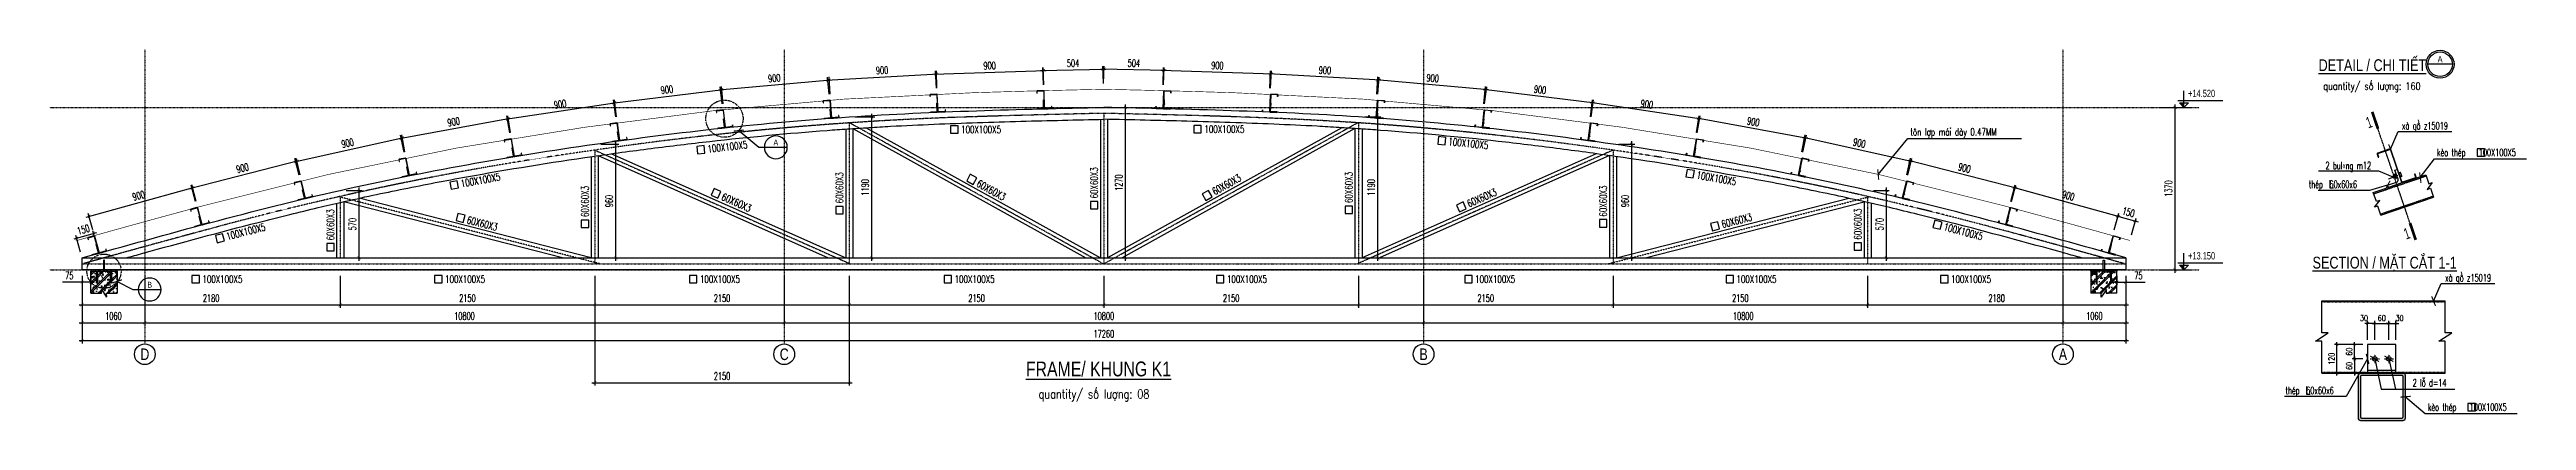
# Model space of a CAD drawing. Header units: millimetres. Extents: x -702765 to 835888, y -645289 to 262.
# Drawn here: x 583907 to 667585, y -597345 to -584826 of the extents above; entities that cross this region are included whole.
import ezdxf
from ezdxf.enums import TextEntityAlignment as Align

# ---------------------------------------------------------------- set-up
doc = ezdxf.new("R2010")
doc.units = ezdxf.units.MM
doc.header["$LTSCALE"] = 0.01
for name, pattern in [('CENTER2', [1.125, 0.75, -0.125, 0.125, -0.125]), ('DASHED2', [0.375, 0.25, -0.125]), ('DOT', [0.25, 0, -0.25]), ('HIDDEN', [9.525, 6.35, -3.175])]:
    doc.linetypes.add(name, pattern=pattern)
doc.layers.add('0-Text', color=31, linetype='Continuous', lineweight=30)
doc.layers.add('ccu11-Dim', color=8, linetype='Continuous', lineweight=18)
for name, color, linetype in [('ccu11-Chidan', 9, 'Continuous'), ('ccu11-Hatch', 251, 'Continuous'), ('ccu11-Khuat', 9, 'HIDDEN'), ('ccu11-Manh', 8, 'Continuous'), ('ccu11-Mb', 8, 'Continuous'), ('ccu11-Tencaukien', 9, 'Continuous'), ('ccu11-Text', 31, 'Continuous'), ('ccu11-Thay', 7, 'Continuous'), ('ccu11-Thep', 4, 'Continuous'), ('ccu11-Truc', 13, 'CENTER2'), ('KC-Chidan', 9, 'Continuous')]:
    doc.layers.add(name, color=color, linetype=linetype)
doc.styles.add('ARIAL', font='arial.ttf')
doc.styles.add('ccu11-dim', font='vnsimli.shx', dxfattribs={"width": 0.65, "bigfont": 'bigfont.shx'})
doc.styles.add('ccu11-VnAvantH', font='VHAVAN.TTF')
doc.styles.add('ccu11-VnAvH-B', font='VHAVANB.TTF')
doc.styles.add('ccu11-vnsimli', font='vnsimli.shx', dxfattribs={"bigfont": 'bigfont.shx'})
doc.styles.add('ccu11_vnsimli', font='vnsimli.shx', dxfattribs={"width": 0.8, "bigfont": 'vns.shx'})
doc.linetypes.add('HCT2', pattern='A,0.25,[1,DG_DH.SHX,S=1,R=0,X=0,Y=0.15],0.05', length=0.3)
doc.dimstyles.new('ccu11-100x2', dxfattribs={"dimscale": 100, "dimtxt": 2.5, "dimasz": 1, "dimexe": 1, "dimexo": 2, "dimgap": 1, "dimtad": 1, "dimdec": 0, "dimlfac": 0.5, "dimdsep": 46, "dimtxsty": 'ccu11-dim', "dimblk": 'ARCHTICK', "dimcen": -1, "dimdle": 1, "dimclrd": 256, "dimclre": 256, "dimclrt": 31, "dimadec": 0, "dimazin": 2, "dimtfac": 0.1, "dimtdec": 0, "dimtmove": 0, "dimatfit": 1, "dimldrblk": 'ARCHTICK', "dimfxl": 0, "dimtvp": 0.833333, "dimtolj": 1, "dimtzin": 12, "dimarcsym": 0})
doc.dimstyles.new('ccu11-100x4', dxfattribs={"dimscale": 100, "dimtxt": 2.5, "dimasz": 1, "dimexe": 1, "dimexo": 2, "dimgap": 1, "dimtad": 1, "dimdec": 0, "dimlfac": 0.25, "dimdsep": 46, "dimtxsty": 'ccu11-dim', "dimblk": 'ARCHTICK', "dimcen": -1, "dimdle": 1, "dimclrd": 256, "dimclre": 256, "dimclrt": 31, "dimadec": 0, "dimazin": 2, "dimtfac": 0.1, "dimtdec": 0, "dimtmove": 0, "dimatfit": 1, "dimldrblk": 'ARCHTICK', "dimfxl": 0, "dimtvp": 0.833333, "dimtolj": 1, "dimtzin": 12, "dimarcsym": 0})
doc.dimstyles.new('ccu11-100x8', dxfattribs={"dimscale": 80, "dimtxt": 2.5, "dimasz": 1.2, "dimexe": 1, "dimexo": 2, "dimgap": 1, "dimtad": 1, "dimdec": 0, "dimlfac": 0.125, "dimrnd": 1, "dimdsep": 46, "dimtxsty": 'ccu11-dim', "dimblk": 'ARCHTICK', "dimcen": -1, "dimdle": 1, "dimclrd": 256, "dimclre": 256, "dimclrt": 31, "dimadec": 0, "dimazin": 2, "dimtfac": 0.1, "dimtdec": 0, "dimtmove": 0, "dimatfit": 1, "dimldrblk": 'ARCHTICK', "dimfxl": 0, "dimtvp": 0.833333, "dimtolj": 1, "dimtzin": 12, "dimarcsym": 0})
pattern_1 = [(50, (551977.16, 139951.56), (358.63009, -31.37607), [37.5, -412.5]), (355, (551977.16, 139951.56), (-69.37567, 376.09607), [30, -330]), (100.4514, (552007.05, 139948.94), (289.25469, 344.71977), [31.8701, -350.57106]), (46.1842, (551977.16, 140051.56), (533.62052, -82.7595), [56.25, -618.75]), (96.6356, (552021.63, 140044.66), (467.33135, 487.05894), [47.80514, -525.8565]), (351.1842, (551977.16, 140051.56), (467.33097, 487.0593), [45, -495]), (21, (552027.16, 140026.56), (298.45353, -201.30945), [37.5, -412.5]), (326, (552027.16, 140026.56), (121.65767, 362.57502), [30, -330]), (71.4514, (552052.03, 140009.8), (420.11131, 161.26525), [31.8701, -350.57106]), (37.5, (551977.16, 139951.56), (6.079928, 166.446927), [0, -326, 0, -335, 0, -331.25]), (7.5, (551977.16, 139951.56), (131.53477, 197.205856), [0, -191, 0, -318.5, 0, -126.25]), (327.5, (551865.66, 139951.56), (266.911218, -11.277436), [0, -125, 0, -390, 0, -517.5]), (317.5, (551815.66, 139951.56), (291.593085, 50.05249), [0, -162.5, 0, -259, 0, -367.5]), (45, (551977.16, 139951.56), (-150.26019, 150.26019), []), (45, (551977.16, 140012.8), (-150.26019, 150.26019), [])]

msp = doc.modelspace()

# ---------------------------------------------------------------- texts
at = {"layer": '0-Text', "style": 'ccu11_vnsimli', "width": 0.7}
for s, rotation, p in [('100X100X5', 0.000494, (614703, -587647.2)), ('100X100X5', 0.000494, (622920.8, -587637.7)), ('100X100X5', 6.274333, (606150.9, -588306.5)), ('100X100X5', 354.14846, (631154.9, -588050.5)), ('100X100X5', 10.357074, (597825.9, -589479.6)), ('60X60X3', 90.000494, (610721.7, -590014.3)), ('60X60X3', 90.000494, (619321.7, -589851.2)), ('60X60X3', 29.040091, (623273.8, -589747.9)), ('60X60X3', 90.000494, (627921.7, -590006.2)), ('100X100X5', 349.96643, (639534.6, -589178)), ('60X60X3', 90.000494, (602121.7, -590480.5)), ('60X60X3', 336.037036, (606582.2, -589888.8)), ('60X60X3', 330.960898, (615199.5, -589426.5)), ('60X60X3', 23.963953, (631865, -590157.8)), ('60X60X3', 90.000494, (636521.7, -590463.2)), ('100X100X5', 14.276854, (589915.4, -591258.6)), ('60X60X3', 90.000494, (593521.7, -591268.5)), ('60X60X3', 345.611308, (597984.9, -590688.5)), ('60X60X3', 14.38968, (640425.9, -590853.1)), ('60X60X3', 90.000494, (645121.7, -591241.3)), ('100X100X5', 345.09828, (647876.1, -590917.7)), ('100X100X5', 0.000494, (589073.2, -592701.5)), ('100X100X5', 0.000494, (597271.1, -592701.5)), ('100X100X5', 0.000494, (605879.2, -592701.5)), ('100X100X5', 0.000494, (614482.9, -592701.5)), ('100X100X5', 0.000494, (623682.8, -592701.5)), ('100X100X5', 0.000494, (632070.6, -592701.5)), ('100X100X5', 0.000494, (640897.5, -592701.5)), ('100X100X5', 0.000494, (648147.6, -592701.5))]:
    msp.add_text(s, height=250, rotation=rotation, dxfattribs=at).set_placement(p)
at = {"layer": 'ccu11-Tencaukien', "color": 31, "style": 'ccu11-vnsimli', "width": 0.7}
msp.add_text('t«n lîp m¸i dµy 0.47MM', height=250.078, dxfattribs=at).set_placement((646767.3, -587730.4))
at = {"layer": 'ccu11-Text'}
for s, height, style, width, p in [('%%Udetail / chi tiÕt', 400, 'ccu11-VnAvH-B', 0.8, (662381.1, -585553.2)), ('quantity/ sè l\xadîng: 160', 250, 'ccu11-vnsimli', 0.8, (662365.2, -586184.2)), ('xµ gå z15019', 250.008, 'ccu11-dim', 0.65, (664156.9, -587523.8)), ('2 bul«ng m12', 250.008, 'ccu11-dim', 0.65, (661566.4, -588866.7)), ('%%Usection / mÆt c¾t 1-1', 400, 'ccu11-VnAvH-B', 0.8, (662793.8, -592218.1)), ('xµ gå z15019', 250.008, 'ccu11-dim', 0.65, (665612.6, -592653.2)), ('quantity/ sè l\xadîng: 08', 300, 'ccu11-vnsimli', 0.8, (619193.5, -596602.8))]:
    msp.add_text(s, height=height, dxfattribs=dict(at, style=style, width=width)).set_placement(p, align=Align.CENTER)
at = {"layer": 'ccu11-Text', "style": 'ccu11-dim', "width": 0.65}
for s, height, p in [('kÌo thÐp   100X100X5', 250.008, (664564.7, -588426)), ('thÐp  60x60x6', 250.008, (660232.6, -589500.6)), ('thÐp  60x60x6', 250.008, (659445.2, -596459.2)), ('2 lç d=14', 250.01, (663741.3, -596199.5)), ('kÌo thÐp   100X100X5', 250.008, (664255.8, -597022.7))]:
    msp.add_text(s, height=height, dxfattribs=at).set_placement(p)
at = {"layer": 'ccu11-Text', "style": 'ccu11-VnAvH-B', "width": 0.8}
msp.add_text('%%Uframe/ khung k1', height=500, dxfattribs=at).set_placement((619342.6, -595607.2), align=Align.MIDDLE_CENTER)

# ---------------------------------------------------------------- blocks, each defined once
blk = doc.blocks.new('s®s®fsfsf')
at = {"layer": 'ccu11-Manh'}
for p, q in [((224584, -59269), (224584, -59224)), ((224590, -59218), (224725, -59218)), ((224590, -59276), (224725, -59276)), ((224617, -59144), (224625, -59140)), ((224625, -59150), (224617, -59144)), ((224698, -59154), (224617, -59144)), ((224617, -59154), (224625, -59150)), ((224625, -59160), (224617, -59154)), ((224698, -59165), (224617, -59154)), ((224617, -59164), (224625, -59160)), ((224625, -59171), (224617, -59164)), ((224698, -59175), (224617, -59164)), ((224617, -59174), (224625, -59171)), ((224625, -59181), (224617, -59174)), ((224698, -59185), (224617, -59174)), ((224617, -59185), (224625, -59181)), ((224625, -59191), (224617, -59185)), ((224698, -59195), (224617, -59185)), ((224617, -59195), (224625, -59191)), ((224625, -59201), (224617, -59195)), ((224698, -59205), (224617, -59195)), ((224617, -59205), (224625, -59201)), ((224625, -59211), (224617, -59205)), ((224698, -59215), (224617, -59205)), ((224617, -59215), (224625, -59211)), ((224638, -59218), (224617, -59215)), ((224620, -59218), (224617, -59215)), ((224617, -59224), (224617, -59269)), ((224625, -59140), (224691, -59140)), ((224691, -59148), (224691, -59140)), ((224698, -59154), (224691, -59148)), ((224691, -59158), (224698, -59154)), ((224698, -59165), (224691, -59158)), ((224691, -59168), (224698, -59165)), ((224698, -59175), (224691, -59168)), ((224691, -59178), (224698, -59175)), ((224698, -59185), (224691, -59178)), ((224691, -59189), (224698, -59185)), ((224698, -59195), (224691, -59189)), ((224691, -59199), (224698, -59195)), ((224698, -59205), (224691, -59199)), ((224691, -59209), (224698, -59205)), ((224698, -59215), (224691, -59209)), ((224693, -59218), (224698, -59215)), ((224698, -59224), (224698, -59269)), ((224732, -59269), (224732, -59224))]:
    blk.add_line(p, q, dxfattribs=at)
for centre, start, end in [((224590, -59224), 90, 180), ((224590, -59269), 180, 270), ((224611, -59224), 0, 90), ((224611, -59269), 270, 0), ((224624, -59224), 90, 180), ((224624, -59269), 180, 270), ((224691, -59224), 0, 90), ((224691, -59269), 270, 0), ((224705, -59224), 90, 180), ((224705, -59269), 180, 270), ((224725, -59224), 0, 90), ((224725, -59269), 270, 0)]:
    blk.add_arc(centre, 6.72, start, end, dxfattribs=at)
blk = doc.blocks.new('sfsfsfsf')
at = {"layer": 'ccu11-Manh'}
for p, q in [((186, -1176), (186, -1131)), ((193, -1125), (327, -1125)), ((193, -1183), (327, -1183)), ((220, -1131), (220, -1176)), ((300, -1131), (300, -1176)), ((334, -1176), (334, -1131))]:
    blk.add_line(p, q, dxfattribs=at)
for centre, start, end in [((193, -1132), 90, 180), ((193, -1176), 180, 270), ((213, -1132), 0, 90), ((213, -1176), 270, 0), ((226, -1132), 90, 180), ((226, -1176), 180, 270), ((294, -1132), 0, 90), ((294, -1176), 270, 0), ((307, -1132), 90, 180), ((307, -1176), 180, 270), ((327, -1132), 0, 90), ((327, -1176), 270, 0)]:
    blk.add_arc(centre, 6.72, start, end, dxfattribs=at)
blk = doc.blocks.new('*U688')
at = {"color": 3, "linetype": 'DOT', "ltscale": 0.5}
blk.add_line((0, -1157), (0, 1535), dxfattribs=at)
at = {"color": 4, "const_width": 75}
for points in [[(0, 2015), (0, 1535)], [(0, -1157), (0, -1636)]]:
    blk.add_lwpolyline(points, dxfattribs=at)
at = {"color": 31, "style": 'ARIAL', "width": 0.6}
for tag, p in [('MC1', (-172, 1775)), ('MC2', (-172, -1396))]:
    blk.add_attdef(tag, text='', height=300, dxfattribs=at).set_placement(p, align=Align.MIDDLE_CENTER)
blk = doc.blocks.new('_ArchTick')
at = {"color": 0, "linetype": 'ByBlock', "const_width": 0.15}
blk.add_lwpolyline([(-0.5, -0.5), (0.5, 0.5)], dxfattribs=at)
blk = doc.blocks.new('*D695')
at = {"layer": 'ccu11-Manh', "lineweight": -2}
for p, q in [((662377, -594068), (663017, -594068)), ((662457, -594625), (662457, -593988)), ((662937, -594625), (662937, -593988))]:
    blk.add_line(p, q, dxfattribs=at)
at = {"layer": 'Defpoints', "color": 0}
for p in [(662937, -594068), (662457, -594785), (662937, -594785)]:
    blk.add_point(p, dxfattribs=at)
at = {"layer": 'ccu11-Manh', "lineweight": -2, "xscale": 95.99999999999993, "yscale": 95.99999999999993, "zscale": 95.99999999999993, "rotation": 180}
blk.add_blockref('_ArchTick', (662457, -594068), dxfattribs=at)
at = {"layer": 'ccu11-Manh', "lineweight": -2, "xscale": 95.99999999999993, "yscale": 95.99999999999993, "zscale": 95.99999999999993}
blk.add_blockref('_ArchTick', (662937, -594068), dxfattribs=at)
at = {"layer": 'ccu11-Manh', "color": 31, "insert": (662697, -593888), "char_height": 200, "attachment_point": 5, "style": 'ccu11-dim'}
blk.add_mtext('\\A1;60', dxfattribs=at)
blk = doc.blocks.new('*D696')
at = {"layer": 'ccu11-Manh', "lineweight": -2}
for p, q in [((662937, -594068), (662841, -594068)), ((662937, -594625), (662937, -593988)), ((662937, -594068), (663177, -594068)), ((663177, -594625), (663177, -593988)), ((663177, -594068), (663273, -594068))]:
    blk.add_line(p, q, dxfattribs=at)
at = {"layer": 'Defpoints', "color": 0}
for p in [(663177, -594068), (662937, -594785), (663177, -594785)]:
    blk.add_point(p, dxfattribs=at)
at = {"layer": 'ccu11-Manh', "lineweight": -2, "xscale": 95.99999999999993, "yscale": 95.99999999999993, "zscale": 95.99999999999993}
blk.add_blockref('_ArchTick', (662937, -594068), dxfattribs=at)
at = {"layer": 'ccu11-Manh', "lineweight": -2, "xscale": 95.99999999999993, "yscale": 95.99999999999993, "zscale": 95.99999999999993, "rotation": 180}
blk.add_blockref('_ArchTick', (663177, -594068), dxfattribs=at)
at = {"layer": 'ccu11-Manh', "color": 31, "insert": (663297, -593888), "char_height": 200, "attachment_point": 5, "style": 'ccu11-dim'}
blk.add_mtext('\\A1;30', dxfattribs=at)
blk = doc.blocks.new('*D697')
at = {"layer": 'ccu11-Manh', "lineweight": -2}
for p, q in [((662217, -594068), (662121, -594068)), ((662217, -594625), (662217, -593988)), ((662457, -594068), (662217, -594068)), ((662457, -594625), (662457, -593988)), ((662457, -594068), (662553, -594068))]:
    blk.add_line(p, q, dxfattribs=at)
at = {"layer": 'Defpoints', "color": 0}
for p in [(662217, -594068), (662217, -594785), (662457, -594785)]:
    blk.add_point(p, dxfattribs=at)
at = {"layer": 'ccu11-Manh', "lineweight": -2, "xscale": 95.99999999999993, "yscale": 95.99999999999993, "zscale": 95.99999999999993}
blk.add_blockref('_ArchTick', (662217, -594068), dxfattribs=at)
at = {"layer": 'ccu11-Manh', "lineweight": -2, "xscale": 95.99999999999993, "yscale": 95.99999999999993, "zscale": 95.99999999999993, "rotation": 180}
blk.add_blockref('_ArchTick', (662457, -594068), dxfattribs=at)
at = {"layer": 'ccu11-Manh', "color": 31, "insert": (662097, -593888), "char_height": 200, "attachment_point": 5, "style": 'ccu11-dim'}
blk.add_mtext('\\A1;30', dxfattribs=at)
blk = doc.blocks.new('*D698')
at = {"layer": 'ccu11-Manh', "lineweight": -2}
for p, q in [((662057, -594785), (661699, -594785)), ((661779, -595345), (661779, -594705)), ((662057, -595265), (661699, -595265))]:
    blk.add_line(p, q, dxfattribs=at)
at = {"layer": 'Defpoints', "color": 0}
for p in [(661779, -594785), (662217, -594785), (662217, -595265)]:
    blk.add_point(p, dxfattribs=at)
at = {"layer": 'ccu11-Manh', "lineweight": -2, "xscale": 95.99999999999993, "yscale": 95.99999999999993, "zscale": 95.99999999999993}
for p, rotation in [((661779, -594785), 90), ((661779, -595265), 270)]:
    blk.add_blockref('_ArchTick', p, dxfattribs=dict(at, rotation=rotation))
at = {"layer": 'ccu11-Manh', "color": 31, "insert": (661599, -595025), "char_height": 200, "attachment_point": 5, "rotation": 90, "style": 'ccu11-dim'}
blk.add_mtext('\\A1;60', dxfattribs=at)
blk = doc.blocks.new('*D699')
at = {"layer": 'ccu11-Manh', "lineweight": -2}
for p, q in [((662057, -595265), (661699, -595265)), ((662057, -595745), (661699, -595745)), ((661779, -595185), (661779, -595825))]:
    blk.add_line(p, q, dxfattribs=at)
at = {"layer": 'Defpoints', "color": 0}
for p in [(661779, -595745), (662217, -595265), (662217, -595745)]:
    blk.add_point(p, dxfattribs=at)
at = {"layer": 'ccu11-Manh', "lineweight": -2, "xscale": 95.99999999999993, "yscale": 95.99999999999993, "zscale": 95.99999999999993}
for p, rotation in [((661779, -595265), 90), ((661779, -595745), 270)]:
    blk.add_blockref('_ArchTick', p, dxfattribs=dict(at, rotation=rotation))
at = {"layer": 'ccu11-Manh', "color": 31, "insert": (661599, -595505), "char_height": 200, "attachment_point": 5, "rotation": 90, "style": 'ccu11-dim'}
blk.add_mtext('\\A1;60', dxfattribs=at)
blk = doc.blocks.new('*D700')
at = {"layer": 'ccu11-Manh', "lineweight": -2}
for p, q in [((662057, -594785), (661099, -594785)), ((661179, -595825), (661179, -594705)), ((662057, -595745), (661099, -595745))]:
    blk.add_line(p, q, dxfattribs=at)
at = {"layer": 'Defpoints', "color": 0}
for p in [(661179, -594785), (662217, -594785), (662217, -595745)]:
    blk.add_point(p, dxfattribs=at)
at = {"layer": 'ccu11-Manh', "lineweight": -2, "xscale": 95.99999999999993, "yscale": 95.99999999999993, "zscale": 95.99999999999993}
for p, rotation in [((661179, -594785), 90), ((661179, -595745), 270)]:
    blk.add_blockref('_ArchTick', p, dxfattribs=dict(at, rotation=rotation))
at = {"layer": 'ccu11-Manh', "color": 31, "insert": (660999, -595265), "char_height": 200, "attachment_point": 5, "rotation": 90, "style": 'ccu11-dim'}
blk.add_mtext('\\A1;120', dxfattribs=at)
blk = doc.blocks.new('ct-ve')
at = {"layer": 'ccu11-Chidan', "color": 7}
blk.add_lwpolyline([(484, 0), (-484, 0)], dxfattribs=at)
at = {"layer": 'ccu11-Chidan', "color": 9}
blk.add_circle((0, 0), 553, dxfattribs=at)
at = {"layer": 'ccu11-Chidan', "color": 3}
blk.add_circle((0, 0), 484, dxfattribs=at)
at = {"layer": 'ccu11-Chidan', "color": 7, "style": 'ccu11-VnAvantH', "width": 0.8}
blk.add_attdef('B', text='', height=250, dxfattribs=at).set_placement((0, 0), align=Align.BOTTOM_CENTER)
blk.add_attdef('B', text='', height=180, dxfattribs=at).set_placement((0, -76), align=Align.TOP_CENTER)
blk = doc.blocks.new('*D715')
at = {"layer": 'ccu11-Manh', "lineweight": -2}
for p, q in [((619726, -586779), (620359, -586779)), ((620259, -591959), (620259, -586679)), ((619726, -591859), (620359, -591859))]:
    blk.add_line(p, q, dxfattribs=at)
at = {"layer": 'Defpoints', "color": 0}
for p in [(619526, -586779), (620259, -586779), (619526, -591859)]:
    blk.add_point(p, dxfattribs=at)
at = {"layer": 'ccu11-Manh', "lineweight": -2, "xscale": 100, "yscale": 100, "zscale": 100}
for p, rotation in [((620259, -586779), 90), ((620259, -591859), 270)]:
    blk.add_blockref('_ArchTick', p, dxfattribs=dict(at, rotation=rotation))
at = {"layer": 'ccu11-Manh', "color": 31, "insert": (620034, -589319), "char_height": 250, "attachment_point": 5, "rotation": 90, "style": 'ccu11-dim'}
blk.add_mtext('\\A1;1270', dxfattribs=at)
blk = doc.blocks.new('*D716')
at = {"layer": 'ccu11-Manh', "lineweight": -2}
for p, q in [((593926, -589579), (594463, -589579)), ((594363, -591959), (594363, -589479)), ((593926, -591859), (594463, -591859))]:
    blk.add_line(p, q, dxfattribs=at)
at = {"layer": 'Defpoints', "color": 0}
for p in [(593726, -589579), (594363, -589579), (593726, -591859)]:
    blk.add_point(p, dxfattribs=at)
at = {"layer": 'ccu11-Manh', "lineweight": -2, "xscale": 100, "yscale": 100, "zscale": 100}
for p, rotation in [((594363, -589579), 90), ((594363, -591859), 270)]:
    blk.add_blockref('_ArchTick', p, dxfattribs=dict(at, rotation=rotation))
at = {"layer": 'ccu11-Manh', "color": 31, "insert": (594138, -590719), "char_height": 250, "attachment_point": 5, "rotation": 90, "style": 'ccu11-dim'}
blk.add_mtext('\\A1;570', dxfattribs=at)
blk = doc.blocks.new('*D717')
at = {"layer": 'ccu11-Manh', "lineweight": -2}
for p, q in [((602526, -588019), (603142, -588019)), ((603042, -591959), (603042, -587919)), ((602526, -591859), (603142, -591859))]:
    blk.add_line(p, q, dxfattribs=at)
at = {"layer": 'Defpoints', "color": 0}
for p in [(602326, -588019), (603042, -588019), (602326, -591859)]:
    blk.add_point(p, dxfattribs=at)
at = {"layer": 'ccu11-Manh', "lineweight": -2, "xscale": 100, "yscale": 100, "zscale": 100}
for p, rotation in [((603042, -588019), 90), ((603042, -591859), 270)]:
    blk.add_blockref('_ArchTick', p, dxfattribs=dict(at, rotation=rotation))
at = {"layer": 'ccu11-Manh', "color": 31, "insert": (602817, -589939), "char_height": 250, "attachment_point": 5, "rotation": 90, "style": 'ccu11-dim'}
blk.add_mtext('\\A1;960', dxfattribs=at)
blk = doc.blocks.new('*D718')
at = {"layer": 'ccu11-Manh', "lineweight": -2}
for p, q in [((611126, -587099), (611783, -587099)), ((611683, -591959), (611683, -586999)), ((611126, -591859), (611783, -591859))]:
    blk.add_line(p, q, dxfattribs=at)
at = {"layer": 'Defpoints', "color": 0}
for p in [(610926, -587099), (611683, -587099), (610926, -591859)]:
    blk.add_point(p, dxfattribs=at)
at = {"layer": 'ccu11-Manh', "lineweight": -2, "xscale": 100, "yscale": 100, "zscale": 100}
for p, rotation in [((611683, -587099), 90), ((611683, -591859), 270)]:
    blk.add_blockref('_ArchTick', p, dxfattribs=dict(at, rotation=rotation))
at = {"layer": 'ccu11-Manh', "color": 31, "insert": (611458, -589479), "char_height": 250, "attachment_point": 5, "rotation": 90, "style": 'ccu11-dim'}
blk.add_mtext('\\A1;1190', dxfattribs=at)
blk = doc.blocks.new('*D719')
at = {"layer": 'ccu11-Manh', "lineweight": -2}
for p, q in [((628326, -587099), (628882, -587099)), ((628782, -591959), (628782, -586999)), ((628326, -591859), (628882, -591859))]:
    blk.add_line(p, q, dxfattribs=at)
at = {"layer": 'Defpoints', "color": 0}
for p in [(628126, -587099), (628782, -587099), (628126, -591859)]:
    blk.add_point(p, dxfattribs=at)
at = {"layer": 'ccu11-Manh', "lineweight": -2, "xscale": 100, "yscale": 100, "zscale": 100}
for p, rotation in [((628782, -587099), 90), ((628782, -591859), 270)]:
    blk.add_blockref('_ArchTick', p, dxfattribs=dict(at, rotation=rotation))
at = {"layer": 'ccu11-Manh', "color": 31, "insert": (628557, -589479), "char_height": 250, "attachment_point": 5, "rotation": 90, "style": 'ccu11-dim'}
blk.add_mtext('\\A1;1190', dxfattribs=at)
blk = doc.blocks.new('*D720')
at = {"layer": 'ccu11-Manh', "lineweight": -2}
for p, q in [((636926, -588019), (637459, -588019)), ((637359, -591959), (637359, -587919)), ((636926, -591859), (637459, -591859))]:
    blk.add_line(p, q, dxfattribs=at)
at = {"layer": 'Defpoints', "color": 0}
for p in [(636726, -588019), (637359, -588019), (636726, -591859)]:
    blk.add_point(p, dxfattribs=at)
at = {"layer": 'ccu11-Manh', "lineweight": -2, "xscale": 100, "yscale": 100, "zscale": 100}
for p, rotation in [((637359, -588019), 90), ((637359, -591859), 270)]:
    blk.add_blockref('_ArchTick', p, dxfattribs=dict(at, rotation=rotation))
at = {"layer": 'ccu11-Manh', "color": 31, "insert": (637134, -589939), "char_height": 250, "attachment_point": 5, "rotation": 90, "style": 'ccu11-dim'}
blk.add_mtext('\\A1;960', dxfattribs=at)
blk = doc.blocks.new('*D721')
at = {"layer": 'ccu11-Manh', "lineweight": -2}
for p, q in [((645526, -589579), (646060, -589579)), ((645960, -591959), (645960, -589479)), ((645526, -591859), (646060, -591859))]:
    blk.add_line(p, q, dxfattribs=at)
at = {"layer": 'Defpoints', "color": 0}
for p in [(645326, -589579), (645960, -589579), (645326, -591859)]:
    blk.add_point(p, dxfattribs=at)
at = {"layer": 'ccu11-Manh', "lineweight": -2, "xscale": 100, "yscale": 100, "zscale": 100}
for p, rotation in [((645960, -589579), 90), ((645960, -591859), 270)]:
    blk.add_blockref('_ArchTick', p, dxfattribs=dict(at, rotation=rotation))
at = {"layer": 'ccu11-Manh', "color": 31, "insert": (645735, -590719), "char_height": 250, "attachment_point": 5, "rotation": 90, "style": 'ccu11-dim'}
blk.add_mtext('\\A1;570', dxfattribs=at)
blk = doc.blocks.new('*U691')
at = {"layer": 'ccu11-Manh'}
for p, q in [((619, 162), (562, 162)), ((571, 171), (571, 153))]:
    blk.add_line(p, q, dxfattribs=at)
blk.add_lwpolyline([(364, 20), (580, 20), (580, 304), (600, 304), (600, 0), (364, 0)], close=True, dxfattribs=at)
at = {"layer": 'ccu11-Thep'}
blk.add_lwpolyline([(371, 538), (371, 593, -0.414214), (379, 601), (592, 601, -0.414214), (600, 593), (600, 15, 0.414214), (615, 0), (845, 0, 0.414214), (860, 15), (860, 70), (852, 70), (852, 15, -0.414214), (845, 8), (615, 8, -0.414214), (608, 15), (607, 593, 0.414214), (592, 608), (379, 608, 0.414214), (363, 593), (363, 538), (371, 538)], format="xyb", dxfattribs=at)
blk = doc.blocks.new('*U692')
at = {"layer": 'ccu11-Truc', "color": 0, "linetype": 'ByBlock', "lineweight": -2, "transparency": 16777216}
for p, rotation in [((1898588, 260554), 4.510553669320915), ((1902181, 260775), 2.605742973666896), ((1905778, 260900), 1.52210432343685), ((1891433, 259756), 8.045831446326384), ((1895004, 260211), 6.407564428172361), ((1887876, 259203), 9.680777695221293), ((1884338, 258539), 11.64312401809396), ((1880827, 257746), 13.77921309415779), ((1877342, 256842), 15.15178178767338), ((1873872, 255882), 15.60858967240801)]:
    blk.add_blockref('*U691', p, dxfattribs=dict(at, rotation=rotation))
blk = doc.blocks.new('*U693')
at = {"layer": 'ccu11-Manh'}
for p, q in [((619, 162), (562, 162)), ((571, 171), (571, 153))]:
    blk.add_line(p, q, dxfattribs=at)
blk.add_lwpolyline([(364, 20), (580, 20), (580, 304), (600, 304), (600, 0), (364, 0)], close=True, dxfattribs=at)
at = {"layer": 'ccu11-Thep'}
blk.add_lwpolyline([(371, 538), (371, 593, -0.414214), (379, 601), (592, 601, -0.414214), (600, 593), (600, 15, 0.414214), (615, 0), (845, 0, 0.414214), (860, 15), (860, 70), (852, 70), (852, 15, -0.414214), (845, 8), (615, 8, -0.414214), (608, 15), (607, 593, 0.414214), (592, 608), (379, 608, 0.414214), (363, 593), (363, 538), (371, 538)], format="xyb", dxfattribs=at)
blk = doc.blocks.new('*U694')
at = {"layer": 'ccu11-Truc', "color": 0, "linetype": 'ByBlock', "lineweight": -2, "transparency": 16777216}
for p, rotation in [((1898588, 260554), 4.510553669320915), ((1902181, 260775), 2.605742973666896), ((1905778, 260900), 1.52210432343685), ((1891433, 259756), 8.045831446326384), ((1895004, 260211), 6.407564428172361), ((1887876, 259203), 9.680777695221293), ((1884338, 258539), 11.64312401809396), ((1880827, 257746), 13.77921309415779), ((1877342, 256842), 15.15178178767338), ((1873872, 255882), 15.60858967240801)]:
    blk.add_blockref('*U693', p, dxfattribs=dict(at, rotation=rotation))
blk = doc.blocks.new('*D722')
at = {"layer": 'ccu11-Dim', "lineweight": -2}
for p, q in [((585145, -590478), (588809, -589470)), ((588839, -589958), (588686, -589400)), ((585368, -590913), (585215, -590355))]:
    blk.add_line(p, q, dxfattribs=at)
at = {"layer": 'Defpoints', "color": 0}
for p in [(588712, -589496), (588892, -590151), (585421, -591106)]:
    blk.add_point(p, dxfattribs=at)
at = {"layer": 'ccu11-Dim', "lineweight": -2, "xscale": 100, "yscale": 100, "zscale": 100}
for p, rotation in [((588712, -589496), 15.38021696098747), ((585241, -590451), 195.3802169609874)]:
    blk.add_blockref('_ArchTick', p, dxfattribs=dict(at, rotation=rotation))
at = {"layer": 'ccu11-Dim', "color": 31, "insert": (586917, -589757), "char_height": 250, "attachment_point": 5, "rotation": 15.38022, "style": 'ccu11-dim'}
blk.add_mtext('\\A1;900', dxfattribs=at)
blk = doc.blocks.new('*D723')
at = {"layer": 'ccu11-Dim', "lineweight": -2}
for p, q in [((588639, -589515), (592321, -588575)), ((592343, -589066), (592199, -588503)), ((588855, -589956), (588711, -589393))]:
    blk.add_line(p, q, dxfattribs=at)
at = {"layer": 'Defpoints', "color": 0}
for p in [(592224, -588600), (592392, -589260), (588904, -590150)]:
    blk.add_point(p, dxfattribs=at)
at = {"layer": 'ccu11-Dim', "lineweight": -2, "xscale": 100, "yscale": 100, "zscale": 100}
for p, rotation in [((592224, -588600), 14.3131985732305), ((588736, -589490), 194.3131985732305)]:
    blk.add_blockref('_ArchTick', p, dxfattribs=dict(at, rotation=rotation))
at = {"layer": 'ccu11-Dim', "color": 31, "insert": (590424, -588827), "char_height": 250, "attachment_point": 5, "rotation": 14.3132, "style": 'ccu11-dim'}
blk.add_mtext('\\A1;900', dxfattribs=at)
blk = doc.blocks.new('*D724')
at = {"layer": 'ccu11-Dim', "lineweight": -2}
for p, q in [((592168, -588610), (595880, -587795)), ((595885, -588287), (595760, -587719)), ((592369, -589059), (592244, -588490))]:
    blk.add_line(p, q, dxfattribs=at)
at = {"layer": 'Defpoints', "color": 0}
for p in [(595782, -587816), (595928, -588482), (592412, -589254)]:
    blk.add_point(p, dxfattribs=at)
at = {"layer": 'ccu11-Dim', "lineweight": -2, "xscale": 100, "yscale": 100, "zscale": 100}
for p, rotation in [((595782, -587816), 12.38006625107612), ((592266, -588588), 192.3800662510761)]:
    blk.add_blockref('_ArchTick', p, dxfattribs=dict(at, rotation=rotation))
at = {"layer": 'ccu11-Dim', "color": 31, "insert": (593976, -587982), "char_height": 250, "attachment_point": 5, "rotation": 12.38007, "style": 'ccu11-dim'}
blk.add_mtext('\\A1;900', dxfattribs=at)
blk = doc.blocks.new('*D725')
at = {"layer": 'ccu11-Dim', "lineweight": -2}
for p, q in [((595729, -587825), (599468, -587145)), ((599456, -587638), (599352, -587065)), ((595914, -588283), (595810, -587709))]:
    blk.add_line(p, q, dxfattribs=at)
at = {"layer": 'Defpoints', "color": 0}
for p in [(599370, -587163), (599492, -587835), (595950, -588479)]:
    blk.add_point(p, dxfattribs=at)
at = {"layer": 'ccu11-Dim', "lineweight": -2, "xscale": 100, "yscale": 100, "zscale": 100}
for p, rotation in [((599370, -587163), 10.30730629291032), ((595828, -587807), 190.3073062929103)]:
    blk.add_blockref('_ArchTick', p, dxfattribs=dict(at, rotation=rotation))
at = {"layer": 'ccu11-Dim', "color": 31, "insert": (597558, -587264), "char_height": 250, "attachment_point": 5, "rotation": 10.30731, "style": 'ccu11-dim'}
blk.add_mtext('\\A1;900', dxfattribs=at)
blk = doc.blocks.new('*D726')
at = {"layer": 'ccu11-Dim', "lineweight": -2}
for p, q in [((603040, -587094), (602954, -586525)), ((599310, -587175), (603068, -586609)), ((599480, -587630), (599394, -587061))]:
    blk.add_line(p, q, dxfattribs=at)
at = {"layer": 'Defpoints', "color": 0}
for p in [(602969, -586624), (603069, -587292), (599510, -587828)]:
    blk.add_point(p, dxfattribs=at)
at = {"layer": 'ccu11-Dim', "lineweight": -2, "xscale": 100, "yscale": 100, "zscale": 100}
for p, rotation in [((602969, -586624), 8.56427055594974), ((599409, -587160), 188.5642705559497)]:
    blk.add_blockref('_ArchTick', p, dxfattribs=dict(at, rotation=rotation))
at = {"layer": 'ccu11-Dim', "color": 31, "insert": (601155, -586670), "char_height": 250, "attachment_point": 5, "rotation": 8.56427, "style": 'ccu11-dim'}
blk.add_mtext('\\A1;900', dxfattribs=at)
blk = doc.blocks.new('*D727')
at = {"layer": 'ccu11-Dim', "lineweight": -2}
for p, q in [((602905, -586633), (606677, -586171)), ((603062, -587093), (602992, -586521)), ((606635, -586656), (606566, -586084))]:
    blk.add_line(p, q, dxfattribs=at)
at = {"layer": 'Defpoints', "color": 0}
for p in [(606578, -586183), (603086, -587291), (606660, -586854)]:
    blk.add_point(p, dxfattribs=at)
at = {"layer": 'ccu11-Dim', "lineweight": -2, "xscale": 100, "yscale": 100, "zscale": 100}
for p, rotation in [((603004, -586620), 186.9750734272276), ((606578, -586183), 6.975073427227532)]:
    blk.add_blockref('_ArchTick', p, dxfattribs=dict(at, rotation=rotation))
at = {"layer": 'ccu11-Dim', "color": 31, "insert": (604764, -586178), "char_height": 250, "attachment_point": 5, "rotation": 6.97507, "style": 'ccu11-dim'}
blk.add_mtext('\\A1;900', dxfattribs=at)
blk = doc.blocks.new('*D728')
at = {"layer": 'ccu11-Dim', "lineweight": -2}
for p, q in [((606518, -586187), (610303, -585845)), ((606661, -586655), (606609, -586078)), ((610246, -586331), (610194, -585754))]:
    blk.add_line(p, q, dxfattribs=at)
at = {"layer": 'Defpoints', "color": 0}
for p in [(610203, -585854), (610264, -586530), (606679, -586854)]:
    blk.add_point(p, dxfattribs=at)
at = {"layer": 'ccu11-Dim', "lineweight": -2, "xscale": 100, "yscale": 100, "zscale": 100}
for p, rotation in [((606618, -586178), 185.1645796627103), ((610203, -585854), 5.16457966271027)]:
    blk.add_blockref('_ArchTick', p, dxfattribs=dict(at, rotation=rotation))
at = {"layer": 'ccu11-Dim', "color": 31, "insert": (608390, -585792), "char_height": 250, "attachment_point": 5, "rotation": 5.16458, "style": 'ccu11-dim'}
blk.add_mtext('\\A1;900', dxfattribs=at)
blk = doc.blocks.new('*D729')
at = {"layer": 'ccu11-Dim', "lineweight": -2}
for p, q in [((610148, -585855), (613942, -585643)), ((613869, -586131), (613836, -585549)), ((610274, -586332), (610242, -585750))]:
    blk.add_line(p, q, dxfattribs=at)
at = {"layer": 'Defpoints', "color": 0}
for p in [(613842, -585649), (610286, -586532), (613880, -586331)]:
    blk.add_point(p, dxfattribs=at)
at = {"layer": 'ccu11-Dim', "lineweight": -2, "xscale": 100, "yscale": 100, "zscale": 100}
for p, rotation in [((613842, -585649), 3.191961917684105), ((610248, -585849), 183.1919619176841)]:
    blk.add_blockref('_ArchTick', p, dxfattribs=dict(at, rotation=rotation))
at = {"layer": 'ccu11-Dim', "color": 31, "insert": (612032, -585525), "char_height": 250, "attachment_point": 5, "rotation": 3.19196, "style": 'ccu11-dim'}
blk.add_mtext('\\A1;900', dxfattribs=at)
blk = doc.blocks.new('*D730')
at = {"layer": 'ccu11-Dim', "lineweight": -2}
for p, q in [((613773, -585651), (617571, -585531)), ((613888, -586126), (613870, -585548)), ((617486, -586012), (617468, -585434))]:
    blk.add_line(p, q, dxfattribs=at)
at = {"layer": 'Defpoints', "color": 0}
for p in [(617471, -585534), (613894, -586326), (617493, -586212)]:
    blk.add_point(p, dxfattribs=at)
at = {"layer": 'ccu11-Dim', "lineweight": -2, "xscale": 100, "yscale": 100, "zscale": 100}
for p, rotation in [((613873, -585648), 181.8095428113726), ((617471, -585534), 1.809542811372651)]:
    blk.add_blockref('_ArchTick', p, dxfattribs=dict(at, rotation=rotation))
at = {"layer": 'ccu11-Dim', "color": 31, "insert": (615665, -585366), "char_height": 250, "attachment_point": 5, "rotation": 1.80954, "style": 'ccu11-dim'}
blk.add_mtext('\\A1;900', dxfattribs=at)
blk = doc.blocks.new('*D731')
at = {"layer": 'ccu11-Dim', "lineweight": -2}
for p, q in [((617382, -585536), (619596, -585485)), ((617493, -586013), (617480, -585433)), ((619508, -585967), (619494, -585387))]:
    blk.add_line(p, q, dxfattribs=at)
at = {"layer": 'Defpoints', "color": 0}
for p in [(619496, -585487), (617498, -586213), (619512, -586167)]:
    blk.add_point(p, dxfattribs=at)
at = {"layer": 'ccu11-Dim', "lineweight": -2, "xscale": 100, "yscale": 100, "zscale": 100}
for p, rotation in [((617482, -585533), 181.3153187679925), ((619496, -585487), 1.315318767992489)]:
    blk.add_blockref('_ArchTick', p, dxfattribs=dict(at, rotation=rotation))
at = {"layer": 'ccu11-Dim', "color": 31, "insert": (618484, -585285), "char_height": 250, "attachment_point": 5, "rotation": 1.31532, "style": 'ccu11-dim'}
blk.add_mtext('\\A1;504', dxfattribs=at)
blk = doc.blocks.new('*D732')
at = {"layer": 'ccu11-Dim', "lineweight": -2}
for p, q in [((653660, -590915), (653816, -590354)), ((653693, -590424), (654463, -590639)), ((654237, -591076), (654394, -590516))]:
    blk.add_line(p, q, dxfattribs=at)
at = {"layer": 'Defpoints', "color": 0}
for p in [(654367, -590612), (653606, -591107), (654184, -591269)]:
    blk.add_point(p, dxfattribs=at)
at = {"layer": 'ccu11-Dim', "lineweight": -2, "xscale": 100, "yscale": 100, "zscale": 100}
for p, rotation in [((653789, -590451), 164.3734655805049), ((654367, -590612), 344.3734655805049)]:
    blk.add_blockref('_ArchTick', p, dxfattribs=dict(at, rotation=rotation))
at = {"layer": 'ccu11-Dim', "color": 31, "insert": (654139, -590315), "char_height": 250, "attachment_point": 5, "rotation": 344.37347, "style": 'ccu11-dim'}
blk.add_mtext('\\A1;150', dxfattribs=at)
blk = doc.blocks.new('*D733')
at = {"layer": 'ccu11-Dim', "lineweight": -2}
for p, q in [((650185, -589958), (650339, -589400)), ((653880, -590478), (650216, -589470)), ((653656, -590913), (653810, -590355))]:
    blk.add_line(p, q, dxfattribs=at)
at = {"layer": 'Defpoints', "color": 0}
for p in [(650312, -589496), (650132, -590151), (653603, -591106)]:
    blk.add_point(p, dxfattribs=at)
at = {"layer": 'ccu11-Dim', "lineweight": -2, "xscale": 100, "yscale": 100, "zscale": 100}
for p, rotation in [((650312, -589496), 164.6197830390126), ((653784, -590451), 344.6197830390125)]:
    blk.add_blockref('_ArchTick', p, dxfattribs=dict(at, rotation=rotation))
at = {"layer": 'ccu11-Dim', "color": 31, "insert": (652108, -589757), "char_height": 250, "attachment_point": 5, "rotation": 344.61978, "style": 'ccu11-dim'}
blk.add_mtext('\\A1;900', dxfattribs=at)
blk = doc.blocks.new('*D734')
at = {"layer": 'ccu11-Dim', "lineweight": -2}
for p, q in [((646682, -589066), (646826, -588503)), ((650386, -589515), (646704, -588575)), ((650170, -589956), (650314, -589393))]:
    blk.add_line(p, q, dxfattribs=at)
at = {"layer": 'Defpoints', "color": 0}
for p in [(646801, -588600), (646633, -589260), (650121, -590150)]:
    blk.add_point(p, dxfattribs=at)
at = {"layer": 'ccu11-Dim', "lineweight": -2, "xscale": 100, "yscale": 100, "zscale": 100}
for p, rotation in [((646801, -588600), 165.6868014267695), ((650289, -589490), 345.6868014267695)]:
    blk.add_blockref('_ArchTick', p, dxfattribs=dict(at, rotation=rotation))
at = {"layer": 'ccu11-Dim', "color": 31, "insert": (648601, -588827), "char_height": 250, "attachment_point": 5, "rotation": 345.6868, "style": 'ccu11-dim'}
blk.add_mtext('\\A1;900', dxfattribs=at)
blk = doc.blocks.new('*D735')
at = {"layer": 'ccu11-Dim', "lineweight": -2}
for p, q in [((643140, -588287), (643264, -587719)), ((646857, -588610), (643145, -587795)), ((646656, -589059), (646780, -588490))]:
    blk.add_line(p, q, dxfattribs=at)
at = {"layer": 'Defpoints', "color": 0}
for p in [(643243, -587816), (643097, -588482), (646613, -589254)]:
    blk.add_point(p, dxfattribs=at)
at = {"layer": 'ccu11-Dim', "lineweight": -2, "xscale": 100, "yscale": 100, "zscale": 100}
for p, rotation in [((643243, -587816), 167.6199337489239), ((646759, -588588), 347.6199337489239)]:
    blk.add_blockref('_ArchTick', p, dxfattribs=dict(at, rotation=rotation))
at = {"layer": 'ccu11-Dim', "color": 31, "insert": (645049, -587982), "char_height": 250, "attachment_point": 5, "rotation": 347.61993, "style": 'ccu11-dim'}
blk.add_mtext('\\A1;900', dxfattribs=at)
blk = doc.blocks.new('*D736')
at = {"layer": 'ccu11-Dim', "lineweight": -2}
for p, q in [((643295, -587825), (639557, -587145)), ((639569, -587638), (639673, -587065)), ((643110, -588283), (643215, -587709))]:
    blk.add_line(p, q, dxfattribs=at)
at = {"layer": 'Defpoints', "color": 0}
for p in [(639655, -587163), (639533, -587835), (643075, -588479)]:
    blk.add_point(p, dxfattribs=at)
at = {"layer": 'ccu11-Dim', "lineweight": -2, "xscale": 100, "yscale": 100, "zscale": 100}
for p, rotation in [((639655, -587163), 169.6926937070897), ((643197, -587807), 349.6926937070897)]:
    blk.add_blockref('_ArchTick', p, dxfattribs=dict(at, rotation=rotation))
at = {"layer": 'ccu11-Dim', "color": 31, "insert": (641466, -587264), "char_height": 250, "attachment_point": 5, "rotation": 349.69269, "style": 'ccu11-dim'}
blk.add_mtext('\\A1;900', dxfattribs=at)
blk = doc.blocks.new('*D737')
at = {"layer": 'ccu11-Dim', "lineweight": -2}
for p, q in [((635985, -587094), (636071, -586525)), ((639715, -587175), (635957, -586609)), ((639545, -587630), (639631, -587061))]:
    blk.add_line(p, q, dxfattribs=at)
at = {"layer": 'Defpoints', "color": 0}
for p in [(635955, -587292), (636056, -586624), (639515, -587828)]:
    blk.add_point(p, dxfattribs=at)
at = {"layer": 'ccu11-Dim', "lineweight": -2, "xscale": 100, "yscale": 100, "zscale": 100}
for p, rotation in [((636056, -586624), 171.4357294440502), ((639616, -587160), 351.4357294440502)]:
    blk.add_blockref('_ArchTick', p, dxfattribs=dict(at, rotation=rotation))
at = {"layer": 'ccu11-Dim', "color": 31, "insert": (637869, -586670), "char_height": 250, "attachment_point": 5, "rotation": 351.43573, "style": 'ccu11-dim'}
blk.add_mtext('\\A1;900', dxfattribs=at)
blk = doc.blocks.new('*D738')
at = {"layer": 'ccu11-Dim', "lineweight": -2}
for p, q in [((636120, -586633), (632348, -586171)), ((632389, -586656), (632459, -586084)), ((635963, -587093), (636033, -586521))]:
    blk.add_line(p, q, dxfattribs=at)
at = {"layer": 'Defpoints', "color": 0}
for p in [(632447, -586183), (632365, -586854), (635938, -587291)]:
    blk.add_point(p, dxfattribs=at)
at = {"layer": 'ccu11-Dim', "lineweight": -2, "xscale": 100, "yscale": 100, "zscale": 100}
for p, rotation in [((632447, -586183), 173.0249265727725), ((636020, -586620), 353.0249265727725)]:
    blk.add_blockref('_ArchTick', p, dxfattribs=dict(at, rotation=rotation))
at = {"layer": 'ccu11-Dim', "color": 31, "insert": (634261, -586178), "char_height": 250, "attachment_point": 5, "rotation": 353.02493, "style": 'ccu11-dim'}
blk.add_mtext('\\A1;900', dxfattribs=at)
blk = doc.blocks.new('*D739')
at = {"layer": 'ccu11-Dim', "lineweight": -2}
for p, q in [((632506, -586187), (628722, -585845)), ((628778, -586331), (628830, -585754)), ((632364, -586655), (632416, -586078))]:
    blk.add_line(p, q, dxfattribs=at)
at = {"layer": 'Defpoints', "color": 0}
for p in [(628760, -586530), (628821, -585854), (632346, -586854)]:
    blk.add_point(p, dxfattribs=at)
at = {"layer": 'ccu11-Dim', "lineweight": -2, "xscale": 100, "yscale": 100, "zscale": 100}
for p, rotation in [((628821, -585854), 174.8354203372897), ((632407, -586178), 354.8354203372897)]:
    blk.add_blockref('_ArchTick', p, dxfattribs=dict(at, rotation=rotation))
at = {"layer": 'ccu11-Dim', "color": 31, "insert": (630634, -585792), "char_height": 250, "attachment_point": 5, "rotation": 354.83542, "style": 'ccu11-dim'}
blk.add_mtext('\\A1;900', dxfattribs=at)
blk = doc.blocks.new('*D740')
at = {"layer": 'ccu11-Dim', "lineweight": -2}
for p, q in [((628877, -585855), (625083, -585643)), ((625156, -586131), (625188, -585549)), ((628750, -586332), (628783, -585750))]:
    blk.add_line(p, q, dxfattribs=at)
at = {"layer": 'Defpoints', "color": 0}
for p in [(625183, -585649), (625145, -586331), (628739, -586532)]:
    blk.add_point(p, dxfattribs=at)
at = {"layer": 'ccu11-Dim', "lineweight": -2, "xscale": 100, "yscale": 100, "zscale": 100}
for p, rotation in [((625183, -585649), 176.8080380823159), ((628777, -585849), 356.8080380823159)]:
    blk.add_blockref('_ArchTick', p, dxfattribs=dict(at, rotation=rotation))
at = {"layer": 'ccu11-Dim', "color": 31, "insert": (626993, -585525), "char_height": 250, "attachment_point": 5, "rotation": 356.80804, "style": 'ccu11-dim'}
blk.add_mtext('\\A1;900', dxfattribs=at)
blk = doc.blocks.new('*D741')
at = {"layer": 'ccu11-Dim', "lineweight": -2}
for p, q in [((625252, -585651), (621454, -585531)), ((621538, -586012), (621557, -585434)), ((625137, -586126), (625155, -585548))]:
    blk.add_line(p, q, dxfattribs=at)
at = {"layer": 'Defpoints', "color": 0}
for p in [(621554, -585534), (621532, -586212), (625130, -586326)]:
    blk.add_point(p, dxfattribs=at)
at = {"layer": 'ccu11-Dim', "lineweight": -2, "xscale": 100, "yscale": 100, "zscale": 100}
for p, rotation in [((621554, -585534), 178.1904571886274), ((625152, -585648), 358.1904571886274)]:
    blk.add_blockref('_ArchTick', p, dxfattribs=dict(at, rotation=rotation))
at = {"layer": 'ccu11-Dim', "color": 31, "insert": (623360, -585366), "char_height": 250, "attachment_point": 5, "rotation": 358.19046, "style": 'ccu11-dim'}
blk.add_mtext('\\A1;900', dxfattribs=at)
blk = doc.blocks.new('*D742')
at = {"layer": 'ccu11-Dim', "lineweight": -2}
for p, q in [((621642, -585536), (619428, -585485)), ((619517, -585967), (619531, -585387)), ((621531, -586013), (621545, -585433))]:
    blk.add_line(p, q, dxfattribs=at)
at = {"layer": 'Defpoints', "color": 0}
for p in [(619528, -585487), (619513, -586167), (621527, -586213)]:
    blk.add_point(p, dxfattribs=at)
at = {"layer": 'ccu11-Dim', "lineweight": -2, "xscale": 100, "yscale": 100, "zscale": 100}
for p, rotation in [((619528, -585487), 178.6846812320075), ((621542, -585533), 358.6846812320075)]:
    blk.add_blockref('_ArchTick', p, dxfattribs=dict(at, rotation=rotation))
at = {"layer": 'ccu11-Dim', "color": 31, "insert": (620540, -585285), "char_height": 250, "attachment_point": 5, "rotation": 358.68468, "style": 'ccu11-dim'}
blk.add_mtext('\\A1;504', dxfattribs=at)
blk = doc.blocks.new('ct-trich')
at = {"layer": 'ccu11-Chidan', "color": 7}
blk.add_lwpolyline([(484, 0), (-484, 0)], dxfattribs=at)
at = {"layer": 'ccu11-Chidan', "color": 3}
blk.add_circle((0, 0), 484, dxfattribs=at)
at = {"layer": 'ccu11-Text', "style": 'ccu11-VnAvantH', "width": 0.8}
blk.add_attdef('B', text='', height=250, dxfattribs=at).set_placement((0, 0), align=Align.BOTTOM_CENTER)
blk.add_attdef('B', text='', height=180, dxfattribs=at).set_placement((0, -76), align=Align.TOP_CENTER)
blk = doc.blocks.new('*D743')
at = {"layer": 'ccu11-Manh', "lineweight": -2}
for p, q in [((585006, -592681), (584343, -592681)), ((585006, -592459), (585006, -592781)), ((585306, -592681), (585006, -592681)), ((585306, -592459), (585306, -592781)), ((585306, -592681), (585406, -592681))]:
    blk.add_line(p, q, dxfattribs=at)
at = {"layer": 'Defpoints', "color": 0}
for p in [(585006, -592259), (585306, -592259), (585006, -592681)]:
    blk.add_point(p, dxfattribs=at)
at = {"layer": 'ccu11-Manh', "lineweight": -2, "xscale": 100, "yscale": 100, "zscale": 100}
blk.add_blockref('_ArchTick', (585006, -592681), dxfattribs=at)
at = {"layer": 'ccu11-Manh', "lineweight": -2, "xscale": 100, "yscale": 100, "zscale": 100, "rotation": 180}
blk.add_blockref('_ArchTick', (585306, -592681), dxfattribs=at)
at = {"layer": 'ccu11-Manh', "color": 31, "insert": (584575, -592456), "char_height": 250, "attachment_point": 5, "style": 'ccu11-dim'}
blk.add_mtext('\\A1;75', dxfattribs=at)
blk = doc.blocks.new('*D744')
at = {"layer": 'ccu11-Manh', "lineweight": -2}
for p, q in [((653746, -592681), (653646, -592681)), ((653746, -592459), (653746, -592781)), ((653746, -592681), (654046, -592681)), ((654046, -592459), (654046, -592781)), ((654046, -592681), (654709, -592681))]:
    blk.add_line(p, q, dxfattribs=at)
at = {"layer": 'Defpoints', "color": 0}
for p in [(653746, -592259), (654046, -592259), (654046, -592681)]:
    blk.add_point(p, dxfattribs=at)
at = {"layer": 'ccu11-Manh', "lineweight": -2, "xscale": 100, "yscale": 100, "zscale": 100}
blk.add_blockref('_ArchTick', (653746, -592681), dxfattribs=at)
at = {"layer": 'ccu11-Manh', "lineweight": -2, "xscale": 100, "yscale": 100, "zscale": 100, "rotation": 180}
blk.add_blockref('_ArchTick', (654046, -592681), dxfattribs=at)
at = {"layer": 'ccu11-Manh', "color": 31, "insert": (654478, -592456), "char_height": 250, "attachment_point": 5, "style": 'ccu11-dim'}
blk.add_mtext('\\A1;75', dxfattribs=at)
blk = doc.blocks.new('*D745')
at = {"layer": 'ccu11-Manh', "lineweight": -2}
for p, q in [((585006, -592459), (585006, -593545)), ((593726, -592459), (593726, -593545)), ((584906, -593445), (593826, -593445))]:
    blk.add_line(p, q, dxfattribs=at)
at = {"layer": 'Defpoints', "color": 0}
for p in [(585006, -592259), (593726, -592259), (593726, -593445)]:
    blk.add_point(p, dxfattribs=at)
at = {"layer": 'ccu11-Manh', "lineweight": -2, "xscale": 100, "yscale": 100, "zscale": 100, "rotation": 180}
blk.add_blockref('_ArchTick', (585006, -593445), dxfattribs=at)
at = {"layer": 'ccu11-Manh', "lineweight": -2, "xscale": 100, "yscale": 100, "zscale": 100}
blk.add_blockref('_ArchTick', (593726, -593445), dxfattribs=at)
at = {"layer": 'ccu11-Manh', "color": 31, "insert": (589366, -593220), "char_height": 250, "attachment_point": 5, "style": 'ccu11-dim'}
blk.add_mtext('\\A1;2180', dxfattribs=at)
blk = doc.blocks.new('*D746')
at = {"layer": 'ccu11-Manh', "lineweight": -2}
for p, q in [((593726, -592459), (593726, -593545)), ((602326, -592459), (602326, -593545)), ((593626, -593445), (602426, -593445))]:
    blk.add_line(p, q, dxfattribs=at)
at = {"layer": 'Defpoints', "color": 0}
for p in [(593726, -592259), (602326, -592259), (602326, -593445)]:
    blk.add_point(p, dxfattribs=at)
at = {"layer": 'ccu11-Manh', "lineweight": -2, "xscale": 100, "yscale": 100, "zscale": 100, "rotation": 180}
blk.add_blockref('_ArchTick', (593726, -593445), dxfattribs=at)
at = {"layer": 'ccu11-Manh', "lineweight": -2, "xscale": 100, "yscale": 100, "zscale": 100}
blk.add_blockref('_ArchTick', (602326, -593445), dxfattribs=at)
at = {"layer": 'ccu11-Manh', "color": 31, "insert": (598026, -593220), "char_height": 250, "attachment_point": 5, "style": 'ccu11-dim'}
blk.add_mtext('\\A1;2150', dxfattribs=at)
blk = doc.blocks.new('*D747')
at = {"layer": 'ccu11-Manh', "lineweight": -2}
for p, q in [((602326, -592459), (602326, -593545)), ((610926, -592459), (610926, -593545)), ((602226, -593445), (611026, -593445))]:
    blk.add_line(p, q, dxfattribs=at)
at = {"layer": 'Defpoints', "color": 0}
for p in [(602326, -592259), (610926, -592259), (610926, -593445)]:
    blk.add_point(p, dxfattribs=at)
at = {"layer": 'ccu11-Manh', "lineweight": -2, "xscale": 100, "yscale": 100, "zscale": 100, "rotation": 180}
blk.add_blockref('_ArchTick', (602326, -593445), dxfattribs=at)
at = {"layer": 'ccu11-Manh', "lineweight": -2, "xscale": 100, "yscale": 100, "zscale": 100}
blk.add_blockref('_ArchTick', (610926, -593445), dxfattribs=at)
at = {"layer": 'ccu11-Manh', "color": 31, "insert": (606626, -593220), "char_height": 250, "attachment_point": 5, "style": 'ccu11-dim'}
blk.add_mtext('\\A1;2150', dxfattribs=at)
blk = doc.blocks.new('*D748')
at = {"layer": 'ccu11-Manh', "lineweight": -2}
for p, q in [((610926, -592459), (610926, -593545)), ((619526, -592459), (619526, -593545)), ((610826, -593445), (619626, -593445))]:
    blk.add_line(p, q, dxfattribs=at)
at = {"layer": 'Defpoints', "color": 0}
for p in [(610926, -592259), (619526, -592259), (619526, -593445)]:
    blk.add_point(p, dxfattribs=at)
at = {"layer": 'ccu11-Manh', "lineweight": -2, "xscale": 100, "yscale": 100, "zscale": 100, "rotation": 180}
blk.add_blockref('_ArchTick', (610926, -593445), dxfattribs=at)
at = {"layer": 'ccu11-Manh', "lineweight": -2, "xscale": 100, "yscale": 100, "zscale": 100}
blk.add_blockref('_ArchTick', (619526, -593445), dxfattribs=at)
at = {"layer": 'ccu11-Manh', "color": 31, "insert": (615226, -593220), "char_height": 250, "attachment_point": 5, "style": 'ccu11-dim'}
blk.add_mtext('\\A1;2150', dxfattribs=at)
blk = doc.blocks.new('*D749')
at = {"layer": 'ccu11-Manh', "lineweight": -2}
for p, q in [((619526, -592459), (619526, -593545)), ((628126, -592459), (628126, -593545)), ((619426, -593445), (628226, -593445))]:
    blk.add_line(p, q, dxfattribs=at)
at = {"layer": 'Defpoints', "color": 0}
for p in [(619526, -592259), (628126, -592259), (628126, -593445)]:
    blk.add_point(p, dxfattribs=at)
at = {"layer": 'ccu11-Manh', "lineweight": -2, "xscale": 100, "yscale": 100, "zscale": 100, "rotation": 180}
blk.add_blockref('_ArchTick', (619526, -593445), dxfattribs=at)
at = {"layer": 'ccu11-Manh', "lineweight": -2, "xscale": 100, "yscale": 100, "zscale": 100}
blk.add_blockref('_ArchTick', (628126, -593445), dxfattribs=at)
at = {"layer": 'ccu11-Manh', "color": 31, "insert": (623826, -593220), "char_height": 250, "attachment_point": 5, "style": 'ccu11-dim'}
blk.add_mtext('\\A1;2150', dxfattribs=at)
blk = doc.blocks.new('*D750')
at = {"layer": 'ccu11-Manh', "lineweight": -2}
for p, q in [((628126, -592459), (628126, -593545)), ((636726, -592459), (636726, -593545)), ((628026, -593445), (636826, -593445))]:
    blk.add_line(p, q, dxfattribs=at)
at = {"layer": 'Defpoints', "color": 0}
for p in [(628126, -592259), (636726, -592259), (636726, -593445)]:
    blk.add_point(p, dxfattribs=at)
at = {"layer": 'ccu11-Manh', "lineweight": -2, "xscale": 100, "yscale": 100, "zscale": 100, "rotation": 180}
blk.add_blockref('_ArchTick', (628126, -593445), dxfattribs=at)
at = {"layer": 'ccu11-Manh', "lineweight": -2, "xscale": 100, "yscale": 100, "zscale": 100}
blk.add_blockref('_ArchTick', (636726, -593445), dxfattribs=at)
at = {"layer": 'ccu11-Manh', "color": 31, "insert": (632426, -593220), "char_height": 250, "attachment_point": 5, "style": 'ccu11-dim'}
blk.add_mtext('\\A1;2150', dxfattribs=at)
blk = doc.blocks.new('*D751')
at = {"layer": 'ccu11-Manh', "lineweight": -2}
for p, q in [((636726, -592459), (636726, -593545)), ((645326, -592459), (645326, -593545)), ((636626, -593445), (645426, -593445))]:
    blk.add_line(p, q, dxfattribs=at)
at = {"layer": 'Defpoints', "color": 0}
for p in [(636726, -592259), (645326, -592259), (645326, -593445)]:
    blk.add_point(p, dxfattribs=at)
at = {"layer": 'ccu11-Manh', "lineweight": -2, "xscale": 100, "yscale": 100, "zscale": 100, "rotation": 180}
blk.add_blockref('_ArchTick', (636726, -593445), dxfattribs=at)
at = {"layer": 'ccu11-Manh', "lineweight": -2, "xscale": 100, "yscale": 100, "zscale": 100}
blk.add_blockref('_ArchTick', (645326, -593445), dxfattribs=at)
at = {"layer": 'ccu11-Manh', "color": 31, "insert": (641026, -593220), "char_height": 250, "attachment_point": 5, "style": 'ccu11-dim'}
blk.add_mtext('\\A1;2150', dxfattribs=at)
blk = doc.blocks.new('*D752')
at = {"layer": 'ccu11-Manh', "lineweight": -2}
for p, q in [((645326, -592459), (645326, -593545)), ((654046, -592459), (654046, -593545)), ((645226, -593445), (654146, -593445))]:
    blk.add_line(p, q, dxfattribs=at)
at = {"layer": 'Defpoints', "color": 0}
for p in [(645326, -592259), (654046, -592259), (654046, -593445)]:
    blk.add_point(p, dxfattribs=at)
at = {"layer": 'ccu11-Manh', "lineweight": -2, "xscale": 100, "yscale": 100, "zscale": 100, "rotation": 180}
blk.add_blockref('_ArchTick', (645326, -593445), dxfattribs=at)
at = {"layer": 'ccu11-Manh', "lineweight": -2, "xscale": 100, "yscale": 100, "zscale": 100}
blk.add_blockref('_ArchTick', (654046, -593445), dxfattribs=at)
at = {"layer": 'ccu11-Manh', "color": 31, "insert": (649686, -593220), "char_height": 250, "attachment_point": 5, "style": 'ccu11-dim'}
blk.add_mtext('\\A1;2180', dxfattribs=at)
blk = doc.blocks.new('*D753')
at = {"layer": 'ccu11-Manh', "lineweight": -2}
for p, q in [((585006, -593145), (585006, -594745)), ((654046, -593145), (654046, -594745)), ((584906, -594645), (654146, -594645))]:
    blk.add_line(p, q, dxfattribs=at)
at = {"layer": 'Defpoints', "color": 0}
for p in [(585006, -592945), (654046, -592945), (654046, -594645)]:
    blk.add_point(p, dxfattribs=at)
at = {"layer": 'ccu11-Manh', "lineweight": -2, "xscale": 100, "yscale": 100, "zscale": 100, "rotation": 180}
blk.add_blockref('_ArchTick', (585006, -594645), dxfattribs=at)
at = {"layer": 'ccu11-Manh', "lineweight": -2, "xscale": 100, "yscale": 100, "zscale": 100}
blk.add_blockref('_ArchTick', (654046, -594645), dxfattribs=at)
at = {"layer": 'ccu11-Manh', "color": 31, "insert": (619526, -594420), "char_height": 250, "attachment_point": 5, "style": 'ccu11-dim'}
blk.add_mtext('\\A1;17260', dxfattribs=at)
blk = doc.blocks.new('*D754')
at = {"layer": 'ccu11-Manh', "lineweight": -2}
for p, q in [((655259, -586779), (655813, -586779)), ((655713, -592359), (655713, -586679)), ((655259, -592259), (655813, -592259))]:
    blk.add_line(p, q, dxfattribs=at)
at = {"layer": 'Defpoints', "color": 0}
for p in [(655059, -586779), (655713, -586779), (655059, -592259)]:
    blk.add_point(p, dxfattribs=at)
at = {"layer": 'ccu11-Manh', "lineweight": -2, "xscale": 100, "yscale": 100, "zscale": 100}
for p, rotation in [((655713, -586779), 90), ((655713, -592259), 270)]:
    blk.add_blockref('_ArchTick', p, dxfattribs=dict(at, rotation=rotation))
at = {"layer": 'ccu11-Manh', "color": 31, "insert": (655488, -589519), "char_height": 250, "attachment_point": 5, "rotation": 90, "style": 'ccu11-dim'}
blk.add_mtext('\\A1;1370', dxfattribs=at)
blk = doc.blocks.new('*U680')
for p, q in [((0, 184), (1212, 184)), ((0, 0), (329, 0)), ((45, 120), (284, 120)), ((165, 0), (45, 120)), ((165, 0), (165, 452)), ((165, 0), (284, 120))]:
    blk.add_line(p, q)
at = {"color": 251}
blk.add_solid([(45, 120), (165, 120), (165, 0)], dxfattribs=at)
at = {"color": 31, "ltscale": 10, "style": 'ARIAL', "width": 0.6}
blk.add_attdef('CCD1', (276, 278), '', height=200, dxfattribs=at)
blk = doc.blocks.new('*D803')
at = {"layer": 'ccu11-Dim', "lineweight": -2}
for p, q in [((585006, -592459), (585006, -594145)), ((587126, -592459), (587126, -594145)), ((584906, -594045), (587226, -594045))]:
    blk.add_line(p, q, dxfattribs=at)
at = {"layer": 'Defpoints', "color": 0}
for p in [(585006, -592259), (587126, -592259), (587126, -594045)]:
    blk.add_point(p, dxfattribs=at)
at = {"layer": 'ccu11-Dim', "lineweight": -2, "xscale": 100, "yscale": 100, "zscale": 100, "rotation": 180}
blk.add_blockref('_ArchTick', (585006, -594045), dxfattribs=at)
at = {"layer": 'ccu11-Dim', "lineweight": -2, "xscale": 100, "yscale": 100, "zscale": 100}
blk.add_blockref('_ArchTick', (587126, -594045), dxfattribs=at)
at = {"layer": 'ccu11-Dim', "color": 31, "insert": (586066, -593820), "char_height": 250, "attachment_point": 5, "style": 'ccu11-dim'}
blk.add_mtext('\\A1;1060', dxfattribs=at)
blk = doc.blocks.new('*D804')
at = {"layer": 'ccu11-Dim', "lineweight": -2}
for p, q in [((587126, -592459), (587126, -594145)), ((608726, -592459), (608726, -594145)), ((587026, -594045), (608826, -594045))]:
    blk.add_line(p, q, dxfattribs=at)
at = {"layer": 'Defpoints', "color": 0}
for p in [(587126, -592259), (608726, -592259), (608726, -594045)]:
    blk.add_point(p, dxfattribs=at)
at = {"layer": 'ccu11-Dim', "lineweight": -2, "xscale": 100, "yscale": 100, "zscale": 100, "rotation": 180}
blk.add_blockref('_ArchTick', (587126, -594045), dxfattribs=at)
at = {"layer": 'ccu11-Dim', "lineweight": -2, "xscale": 100, "yscale": 100, "zscale": 100}
blk.add_blockref('_ArchTick', (608726, -594045), dxfattribs=at)
at = {"layer": 'ccu11-Dim', "color": 31, "insert": (597926, -593820), "char_height": 250, "attachment_point": 5, "style": 'ccu11-dim'}
blk.add_mtext('\\A1;10800', dxfattribs=at)
blk = doc.blocks.new('*D805')
at = {"layer": 'ccu11-Dim', "lineweight": -2}
for p, q in [((608726, -592459), (608726, -594145)), ((630326, -592459), (630326, -594145)), ((608626, -594045), (630426, -594045))]:
    blk.add_line(p, q, dxfattribs=at)
at = {"layer": 'Defpoints', "color": 0}
for p in [(608726, -592259), (630326, -592259), (630326, -594045)]:
    blk.add_point(p, dxfattribs=at)
at = {"layer": 'ccu11-Dim', "lineweight": -2, "xscale": 100, "yscale": 100, "zscale": 100, "rotation": 180}
blk.add_blockref('_ArchTick', (608726, -594045), dxfattribs=at)
at = {"layer": 'ccu11-Dim', "lineweight": -2, "xscale": 100, "yscale": 100, "zscale": 100}
blk.add_blockref('_ArchTick', (630326, -594045), dxfattribs=at)
at = {"layer": 'ccu11-Dim', "color": 31, "insert": (619526, -593820), "char_height": 250, "attachment_point": 5, "style": 'ccu11-dim'}
blk.add_mtext('\\A1;10800', dxfattribs=at)
blk = doc.blocks.new('*D806')
at = {"layer": 'ccu11-Dim', "lineweight": -2}
for p, q in [((630326, -592459), (630326, -594145)), ((651926, -592459), (651926, -594145)), ((630226, -594045), (652026, -594045))]:
    blk.add_line(p, q, dxfattribs=at)
at = {"layer": 'Defpoints', "color": 0}
for p in [(630326, -592259), (651926, -592259), (651926, -594045)]:
    blk.add_point(p, dxfattribs=at)
at = {"layer": 'ccu11-Dim', "lineweight": -2, "xscale": 100, "yscale": 100, "zscale": 100, "rotation": 180}
blk.add_blockref('_ArchTick', (630326, -594045), dxfattribs=at)
at = {"layer": 'ccu11-Dim', "lineweight": -2, "xscale": 100, "yscale": 100, "zscale": 100}
blk.add_blockref('_ArchTick', (651926, -594045), dxfattribs=at)
at = {"layer": 'ccu11-Dim', "color": 31, "insert": (641126, -593820), "char_height": 250, "attachment_point": 5, "style": 'ccu11-dim'}
blk.add_mtext('\\A1;10800', dxfattribs=at)
blk = doc.blocks.new('*D807')
at = {"layer": 'ccu11-Dim', "lineweight": -2}
for p, q in [((651926, -592459), (651926, -594145)), ((654046, -592459), (654046, -594145)), ((651826, -594045), (654146, -594045))]:
    blk.add_line(p, q, dxfattribs=at)
at = {"layer": 'Defpoints', "color": 0}
for p in [(651926, -592259), (654046, -592259), (654046, -594045)]:
    blk.add_point(p, dxfattribs=at)
at = {"layer": 'ccu11-Dim', "lineweight": -2, "xscale": 100, "yscale": 100, "zscale": 100, "rotation": 180}
blk.add_blockref('_ArchTick', (651926, -594045), dxfattribs=at)
at = {"layer": 'ccu11-Dim', "lineweight": -2, "xscale": 100, "yscale": 100, "zscale": 100}
blk.add_blockref('_ArchTick', (654046, -594045), dxfattribs=at)
at = {"layer": 'ccu11-Dim', "color": 31, "insert": (652986, -593820), "char_height": 250, "attachment_point": 5, "style": 'ccu11-dim'}
blk.add_mtext('\\A1;1060', dxfattribs=at)
blk = doc.blocks.new('ccu11_shtruc')
at = {"layer": 'ccu11-Truc', "color": 7, "linetype": 'ByBlock'}
blk.add_circle((0, -350), 350, dxfattribs=at)
at = {"layer": 'ccu11-Truc', "color": 31, "style": 'ccu11-VnAvantH', "width": 0.8}
blk.add_attdef('C', text='', height=400, dxfattribs=at).set_placement((0, -350), align=Align.MIDDLE_CENTER)
blk = doc.blocks.new('*D815')
at = {"layer": 'ccu11-Dim', "lineweight": -2}
for p, q in [((585496, -591011), (584726, -591226)), ((584952, -591666), (584795, -591103)), ((585530, -591505), (585373, -590941))]:
    blk.add_line(p, q, dxfattribs=at)
at = {"layer": 'Defpoints', "color": 0}
for p in [(584822, -591199), (585006, -591859), (585584, -591697)]:
    blk.add_point(p, dxfattribs=at)
at = {"layer": 'ccu11-Dim', "lineweight": -2, "xscale": 100, "yscale": 100, "zscale": 100}
for p, rotation in [((584822, -591199), 195.6043621582215), ((585400, -591037), 15.60436215822148)]:
    blk.add_blockref('_ArchTick', p, dxfattribs=dict(at, rotation=rotation))
at = {"layer": 'ccu11-Dim', "color": 31, "insert": (585050, -590901), "char_height": 250, "attachment_point": 5, "rotation": 15.60436, "style": 'ccu11-dim'}
blk.add_mtext('\\A1;150', dxfattribs=at)
blk = doc.blocks.new('*D816')
at = {"layer": 'ccu11-Manh', "lineweight": -2}
for p, q in [((602326, -592838), (602326, -596171)), ((610926, -592838), (610926, -596171)), ((602226, -596071), (611026, -596071))]:
    blk.add_line(p, q, dxfattribs=at)
at = {"layer": 'Defpoints', "color": 0}
for p in [(602326, -592638), (610926, -592638), (610926, -596071)]:
    blk.add_point(p, dxfattribs=at)
at = {"layer": 'ccu11-Manh', "lineweight": -2, "xscale": 100, "yscale": 100, "zscale": 100, "rotation": 180}
blk.add_blockref('_ArchTick', (602326, -596071), dxfattribs=at)
at = {"layer": 'ccu11-Manh', "lineweight": -2, "xscale": 100, "yscale": 100, "zscale": 100}
blk.add_blockref('_ArchTick', (610926, -596071), dxfattribs=at)
at = {"layer": 'ccu11-Manh', "color": 31, "insert": (606626, -595846), "char_height": 250, "attachment_point": 5, "style": 'ccu11-dim'}
blk.add_mtext('\\A1;2150', dxfattribs=at)

# ---------------------------------------------------------------- dimensions: what is measured, and where the dimension line sits
at = {"layer": 'ccu11-Dim'}
for p1, p2, distance, picture, middle in [((606679.2, -586853.8), (610264.4, -586529.7), 678.4, '*D728', (608390.5, -585792)), ((610285.6, -586531.6), (613880, -586331.1), 683.2, '*D729', (612032.2, -585524.6)), ((613894.5, -586325.6), (617492.6, -586211.9), 678.4, '*D730', (615665, -585365.8)), ((617498, -586213.2), (619512.1, -586167), 680, '*D731', (618484.3, -585285.3)), ((621526.8, -586213.2), (619512.6, -586167), -680, '*D742', (620540.5, -585285.3)), ((625130.3, -586325.6), (621532.1, -586211.9), -678.4, '*D741', (623359.7, -585365.8)), ((628739.1, -586531.6), (625144.8, -586331.1), -683.2, '*D740', (626992.5, -585524.6)), ((632345.6, -586853.8), (628760.3, -586529.7), -678.4, '*D739', (630634.3, -585792)), ((599509.5, -587827.8), (603069.3, -587291.7), 675.1, '*D726', (601155.4, -586669.7)), ((603086.5, -587291.4), (606659.7, -586854.3), 676, '*D727', (604763.7, -586178.5)), ((635938.3, -587291.4), (632365, -586854.3), -676, '*D738', (634261.1, -586178.5)), ((639515.2, -587827.8), (635955.4, -587291.7), -675.1, '*D737', (637869.4, -586669.7)), ((595950, -588479.3), (599491.8, -587835.2), 682.9, '*D725', (597558.5, -587264)), ((643074.7, -588479.3), (639532.9, -587835.2), -682.9, '*D736', (641466.3, -587264)), ((592412, -589254.3), (595928.1, -588482.5), 682, '*D724', (593975.6, -587982.5)), ((646612.8, -589254.3), (643096.6, -588482.5), -682, '*D735', (645049.2, -587982.5)), ((588904, -590150.1), (592392.1, -589260.1), 681.4, '*D723', (590424, -588826.8)), ((650120.8, -590150.1), (646632.6, -589260.1), -681.4, '*D734', (648600.8, -588826.8)), ((585421.4, -591106.1), (588892.5, -590151.3), 679.4, '*D722', (586917.1, -589756.7)), ((653603.3, -591106.1), (650132.3, -590151.3), -679.4, '*D733', (652107.7, -589756.7)), ((585584, -591697.3), (585006.2, -591858.7), -685, '*D815', (585050.3, -590901.5)), ((653605.7, -591107.3), (654183.5, -591268.9), 681.7, '*D732', (654138.9, -590314.9))]:
    dim = msp.add_aligned_dim(p1=p1, p2=p2, distance=distance, dimstyle='ccu11-100x4', dxfattribs=at)
    dim.commit()
    dim.dimension.update_dxf_attribs({"geometry": picture, "text_midpoint": middle})
for base, p1, p2, picture, middle in [((587126.2, -594045.1), (585006.2, -592258.7), (587126.2, -592258.7), '*D803', (586066.2, -594045.1)), ((608726.2, -594045.1), (587126.2, -592258.7), (608726.2, -592258.7), '*D804', (597926.2, -594045.1)), ((630326.2, -594045.1), (608726.2, -592258.7), (630326.2, -592258.7), '*D805', (619526.2, -594045.1)), ((651926.2, -594045.1), (630326.2, -592258.7), (651926.2, -592258.7), '*D806', (641126.2, -594045.1)), ((654046.2, -594045.1), (651926.2, -592258.7), (654046.2, -592258.7), '*D807', (652986.2, -594045.1))]:
    dim = msp.add_linear_dim(base=base, p1=p1, p2=p2, dimstyle='ccu11-100x2', override={"dimtmove": 0}, dxfattribs=at)
    dim.commit()
    dim.dimension.update_dxf_attribs({"geometry": picture, "text_midpoint": middle, "dimtype": 160})
at = {"layer": 'ccu11-Manh'}
for base, p1, p2, dimstyle, override, picture, middle in [((611682.8, -587098.7), (610926.2, -591858.7), (610926.2, -587098.7), 'ccu11-100x4', {"dimtmove": 1}, '*D718', (611457.8, -589478.7)), ((620258.6, -586778.7), (619526.2, -591858.7), (619526.2, -586778.7), 'ccu11-100x4', {"dimtmove": 1}, '*D715', (620033.6, -589318.7)), ((628782.4, -587098.7), (628126.2, -591858.7), (628126.2, -587098.7), 'ccu11-100x4', {"dimtmove": 1}, '*D719', (628557.4, -589478.7)), ((603041.7, -588018.7), (602326.2, -591858.7), (602326.2, -588018.7), 'ccu11-100x4', {"dimtmove": 1}, '*D717', (602816.7, -589938.7)), ((637359.3, -588018.7), (636726.2, -591858.7), (636726.2, -588018.7), 'ccu11-100x4', {"dimtmove": 1}, '*D720', (637134.3, -589938.7)), ((594362.6, -589578.7), (593726.2, -591858.7), (593726.2, -589578.7), 'ccu11-100x4', {"dimtmove": 1}, '*D716', (594137.6, -590718.7)), ((645959.8, -589578.7), (645326.2, -591858.7), (645326.2, -589578.7), 'ccu11-100x4', {"dimtmove": 1}, '*D721', (645734.8, -590718.7)), ((661779.3, -594784.7), (662216.8, -595264.7), (662216.8, -594784.7), 'ccu11-100x8', {"dimtmove": 1}, '*D698', (661599.3, -595024.7)), ((661779.3, -595744.7), (662216.8, -595264.7), (662216.8, -595744.7), 'ccu11-100x8', {"dimtmove": 0}, '*D699', (661599.3, -595504.7))]:
    dim = msp.add_linear_dim(base=base, p1=p1, p2=p2, angle=90, dimstyle=dimstyle, override=override, dxfattribs=at)
    dim.commit()
    dim.dimension.update_dxf_attribs({"geometry": picture, "text_midpoint": middle})
dim = msp.add_linear_dim(base=(655712.9, -586778.7), p1=(655058.8, -592258.7), p2=(655058.8, -586778.7), angle=90, dimstyle='ccu11-100x4', dxfattribs=at)
dim.commit()
dim.dimension.update_dxf_attribs({"geometry": '*D754', "text_midpoint": (655487.9, -589518.7)})
for base, p1, p2, picture, middle in [((585006.2, -592681.4), (585306.2, -592258.7), (585006.2, -592258.7), '*D743', (584574.6, -592456.4)), ((593726.2, -593445.1), (585006.2, -592258.7), (593726.2, -592258.7), '*D745', (589366.2, -593220.1)), ((654046.2, -592681.4), (653746.2, -592258.7), (654046.2, -592258.7), '*D744', (654477.7, -592456.4))]:
    dim = msp.add_linear_dim(base=base, p1=p1, p2=p2, dimstyle='ccu11-100x4', dxfattribs=at)
    dim.commit()
    dim.dimension.update_dxf_attribs({"geometry": picture, "text_midpoint": middle})
for base, p1, p2, override, picture, middle in [((602326.2, -593445.1), (593726.2, -592258.7), (602326.2, -592258.7), {"dimtmove": 1}, '*D746', (598026.2, -593220.1)), ((610926.2, -593445.1), (602326.2, -592258.7), (610926.2, -592258.7), {"dimtmove": 1}, '*D747', (606626.2, -593220.1)), ((619526.2, -593445.1), (610926.2, -592258.7), (619526.2, -592258.7), {"dimtmove": 1}, '*D748', (615226.2, -593220.1)), ((628126.2, -593445.1), (619526.2, -592258.7), (628126.2, -592258.7), {"dimtmove": 1}, '*D749', (623826.2, -593220.1)), ((636726.2, -593445.1), (628126.2, -592258.7), (636726.2, -592258.7), {"dimtmove": 0}, '*D750', (632426.2, -593220.1)), ((645326.2, -593445.1), (636726.2, -592258.7), (645326.2, -592258.7), {"dimtmove": 1}, '*D751', (641026.2, -593220.1)), ((654046.2, -593445.1), (645326.2, -592258.7), (654046.2, -592258.7), {"dimtmove": 0}, '*D752', (649686.2, -593220.1)), ((610926.2, -596070.9), (602326.2, -592638.2), (610926.2, -592638.2), {"dimtmove": 1}, '*D816', (606626.2, -595845.9))]:
    dim = msp.add_linear_dim(base=base, p1=p1, p2=p2, dimstyle='ccu11-100x4', override=override, dxfattribs=at)
    dim.commit()
    dim.dimension.update_dxf_attribs({"geometry": picture, "text_midpoint": middle})
for base, p1, p2, dimstyle, override, picture, middle in [((654046.2, -594645.1), (585006.2, -592944.9), (654046.2, -592944.9), 'ccu11-100x4', {"dimtmove": 0}, '*D753', (619526.2, -594645.1)), ((663176.8, -594068.2), (662936.8, -594784.7), (663176.8, -594784.7), 'ccu11-100x8', {"dimtmove": 1}, '*D696', (663296.8, -594068.2))]:
    dim = msp.add_linear_dim(base=base, p1=p1, p2=p2, dimstyle=dimstyle, override=override, dxfattribs=at)
    dim.commit()
    dim.dimension.update_dxf_attribs({"geometry": picture, "text_midpoint": middle, "dimtype": 160})
for base, p1, angle, override, picture, middle in [((662216.8, -594068.2), (662456.8, -594784.7), 180, {"dimtmove": 1}, '*D697', (662096.8, -594068.2)), ((661179.3, -594784.7), (662216.8, -595744.7), 90, {"dimtmove": 0}, '*D700', (661179.3, -595264.7))]:
    dim = msp.add_linear_dim(base=base, p1=p1, p2=(662216.8, -594784.7), angle=angle, dimstyle='ccu11-100x8', override=override, dxfattribs=at)
    dim.commit()
    dim.dimension.update_dxf_attribs({"geometry": picture, "text_midpoint": middle, "dimtype": 160})
dim = msp.add_linear_dim(base=(662936.8, -594068.2), p1=(662456.8, -594784.7), p2=(662936.8, -594784.7), dimstyle='ccu11-100x8', dxfattribs=at)
dim.commit()
dim.dimension.update_dxf_attribs({"geometry": '*D695', "text_midpoint": (662696.8, -594068.2), "dimtype": 160})

# ---------------------------------------------------------------- hatches: boundary and pattern name
at = {"layer": 'ccu11-Hatch'}
h = msp.add_hatch(dxfattribs=at)
h.set_pattern_fill('VATLIEU04', color=256, scale=50, pattern_type=2)
h.set_pattern_definition(pattern_1)
h.paths.add_polyline_path([(585522.2, -592706.7), (585490.2, -592706.7), (585490.2, -592306.7), (585306.2, -592306.7), (585306.2, -593053.8), (585658.2, -593053.8), (585658.2, -592921.8), (585834.2, -593185.8), (585834.2, -593053.8), (586186.2, -593053.8), (586186.2, -592306.7), (586002.2, -592306.7), (586002.2, -592706.7), (585970.2, -592706.7), (585970.2, -592306.7), (585522.2, -592306.7)])
h = msp.add_hatch(dxfattribs=at)
h.set_pattern_fill('VATLIEU04', color=256, scale=50, pattern_type=2)
h.set_pattern_definition(pattern_1)
h.paths.add_polyline_path([(653530.2, -592706.7), (653562.2, -592706.7), (653562.2, -592306.7), (653746.2, -592306.7), (653746.2, -593053.8), (653394.2, -593053.8), (653394.2, -592921.8), (653218.2, -593185.8), (653218.2, -593053.8), (652866.2, -593053.8), (652866.2, -592306.7), (653050.2, -592306.7), (653050.2, -592706.7), (653082.2, -592706.7), (653082.2, -592306.7), (653530.2, -592306.7)])
h = msp.add_hatch(color=256, dxfattribs=at)
h.dxf.hatch_style = 1
edge = h.paths.add_edge_path(flags=16)
edge.add_line((662016.8, -597264.7), (663376.8, -597264.7))
edge.add_arc((663376.8, -597224.7), 40, 270, 360)
edge.add_line((663416.8, -597224.7), (663416.8, -595864.7))
edge.add_arc((663376.8, -595864.7), 40, 0, 90)
edge.add_line((663376.8, -595824.7), (662016.8, -595824.7))
edge.add_arc((662016.8, -595864.7), 40, 90, 180)
edge.add_line((661976.8, -595864.7), (661976.8, -597224.7))
edge.add_arc((662016.8, -597224.7), 40, 180, 270)
edge = h.paths.add_edge_path()
edge.add_line((661976.8, -597344.7), (663416.8, -597344.7))
edge.add_arc((663416.8, -597264.7), 80, 270, 360)
edge.add_line((663496.8, -597264.7), (663496.8, -595824.7))
edge.add_arc((663416.8, -595824.7), 80, 0, 90)
edge.add_line((663416.8, -595744.7), (661976.8, -595744.7))
edge.add_arc((661976.8, -595824.7), 80, 90, 180)
edge.add_line((661896.8, -595824.7), (661896.8, -597264.7))
edge.add_arc((661976.8, -597264.7), 80, 180, 270)

# ---------------------------------------------------------------- linework, layer by layer
at = {"layer": 'ccu11-Khuat'}
for p, q in [((660675.2, -593343.1), (664842.7, -593343.1)), ((660675.2, -595714.3), (664842.7, -595714.3))]:
    msp.add_line(p, q, dxfattribs=at)
for points in [[(662423.1, -589693.6), (664198.2, -589089.7)], [(662655, -590375.3), (664430.1, -589771.4)]]:
    msp.add_lwpolyline(points, dxfattribs=at)
at = {"layer": 'ccu11-Khuat', "linetype": 'DASHED2'}
for centre, radius in [((606707.8, -587160.1), 628.4), ((585746.2, -592306.7), 576.8)]:
    msp.add_circle(centre, radius, dxfattribs=at)
at = {"layer": 'ccu11-Manh', "linetype": 'HCT2', "ltscale": 0.75}
msp.add_line((662216.8, -595744.7), (663176.8, -595744.7), dxfattribs=at)
at = {"layer": 'ccu11-Manh'}
for points in [[(664185.4, -589051.9), (664288.4, -589354.8), (664402, -589316.2), (664226.4, -589544.9), (664340, -589506.3), (664443, -589809.2)], [(662667.9, -590413.2), (662564.8, -590110.2), (662451.2, -590148.9), (662626.9, -589920.1), (662513.3, -589958.7), (662410.2, -589655.8)], [(585306.2, -593053.8), (585658.2, -593053.8), (585658.2, -592921.8), (585834.2, -593185.8), (585834.2, -593053.8), (586186.2, -593053.8)], [(653746.2, -593053.8), (653394.2, -593053.8), (653394.2, -592921.8), (653218.2, -593185.8), (653218.2, -593053.8), (652866.2, -593053.8)], [(660675.2, -595744.7), (660675.2, -594672.7), (660459.2, -594672.7), (660891.2, -594384.7), (660675.2, -594384.7), (660675.2, -593312.7)], [(664842.7, -595744.7), (664842.7, -594672.7), (664626.7, -594672.7), (665058.7, -594384.7), (664842.7, -594384.7), (664842.7, -593312.7)]]:
    msp.add_lwpolyline(points, dxfattribs=at)
at = {"layer": 'ccu11-Thay'}
for p, q in [((619406.2, -587181.5), (619406.2, -591858.7)), ((619646.2, -587181.5), (619646.2, -591858.7)), ((610806.2, -587507.7), (610806.2, -591858.7)), ((611046.2, -587491.6), (618911.7, -591858.7)), ((611489.8, -587463.4), (619406.2, -591858.7)), ((627562.5, -587463.4), (619646.2, -591858.7)), ((628006.2, -587491.6), (620140.6, -591858.7)), ((628246.2, -587507.7), (628246.2, -591858.7)), ((602206.2, -588440), (602206.2, -591858.7)), ((602446.2, -588405.6), (610215.2, -591858.7)), ((602894.8, -588342.3), (610806.2, -591858.7)), ((636157.6, -588342.3), (628246.2, -591858.7)), ((636606.2, -588405.6), (628837.1, -591858.7)), ((636846.2, -588440), (636846.2, -591858.7)), ((602206.2, -591858.7), (594363.2, -589846.5)), ((636846.2, -591858.7), (644689.1, -589846.5)), ((601240.4, -591858.7), (593846.2, -589961.6)), ((637811.9, -591858.7), (645206.2, -589961.6)), ((660675.2, -593312.7), (664842.7, -593312.7)), ((660675.2, -595744.7), (664842.7, -595744.7))]:
    msp.add_line(p, q, dxfattribs=at)
at = {"layer": 'ccu11-Thay', "const_width": 20}
for points in [[(584841.4, -591268.9, -0.0029484), (589069.3, -590105.6, -0.0315355), (601991.4, -587448.2, -0.0292786), (615129.5, -586281.7, -0.0028484), (619512.4, -586166.4)], [(654183.4, -591268.9, 0.0029484), (649955.4, -590105.6, 0.0315355), (637033.3, -587448.2, 0.0292786), (623895.3, -586281.7, 0.0028484), (619512.4, -586166.4)]]:
    msp.add_lwpolyline(points, format="xyb", dxfattribs=at)
at = {"layer": 'ccu11-Thay'}
for points in [[(611046.2, -587491.6), (611046.2, -591858.7)], [(628006.2, -587491.6), (628006.2, -591858.7)], [(602446.2, -588405.6), (602446.2, -591858.7)], [(636606.2, -588405.6), (636606.2, -591858.7)], [(662410.2, -589655.8), (664185.4, -589051.9)], [(662667.9, -590413.2), (664443, -589809.2)], [(593606.2, -590016.1), (593606.2, -591858.7)], [(593846.2, -589961.6), (593846.2, -591858.7)], [(645206.2, -589961.6), (645206.2, -591858.7)], [(645446.2, -590016.1), (645446.2, -591858.7)], [(585306.2, -593053.8), (585306.2, -592306.7), (586186.2, -592306.7), (586186.2, -593053.8)], [(653746.2, -593053.8), (653746.2, -592306.7), (652866.2, -592306.7), (652866.2, -593053.8)]]:
    msp.add_lwpolyline(points, dxfattribs=at)
for points in [[(662893.7, -589406.8), (663196.3, -589303.9, 0.4142136), (663246.3, -589202.4), (663143.2, -588899.4), (663218.9, -588873.6), (663373.5, -589328.1), (662919.5, -589482.5)], [(661976.8, -597344.7), (663416.8, -597344.7, 0.4142136), (663496.8, -597264.7), (663496.8, -595824.7, 0.4142136), (663416.8, -595744.7), (661976.8, -595744.7, 0.4142136), (661896.8, -595824.7), (661896.8, -597264.7, 0.4142136)], [(662016.8, -597264.7), (663376.8, -597264.7, 0.4142136), (663416.8, -597224.7), (663416.8, -595864.7, 0.4142136), (663376.8, -595824.7), (662016.8, -595824.7, 0.4142136), (661976.8, -595864.7), (661976.8, -597224.7, 0.4142136)]]:
    msp.add_lwpolyline(points, format="xyb", close=True, dxfattribs=at)
for points in [[(585006.2, -591858.7), (654046.2, -591858.7), (654046.2, -592258.7), (585006.2, -592258.7)], [(585306.2, -592306.7), (586186.2, -592306.7), (586186.2, -592258.7), (585306.2, -592258.7)], [(585522.2, -592306.7), (585522.2, -592706.7), (585490.2, -592706.7), (585490.2, -592306.7)], [(585726.2, -592258.7), (585766.2, -592258.7), (585766.2, -591938.7), (585726.2, -591938.7)], [(586002.2, -592306.7), (586002.2, -592706.7), (585970.2, -592706.7), (585970.2, -592306.7)], [(653746.2, -592306.7), (652866.2, -592306.7), (652866.2, -592258.7), (653746.2, -592258.7)], [(653050.2, -592306.7), (653050.2, -592706.7), (653082.2, -592706.7), (653082.2, -592306.7)], [(653326.2, -592258.7), (653286.2, -592258.7), (653286.2, -591938.7), (653326.2, -591938.7)], [(653530.2, -592306.7), (653530.2, -592706.7), (653562.2, -592706.7), (653562.2, -592306.7)], [(662216.8, -595744.7), (663176.8, -595744.7), (663176.8, -594784.7), (662216.8, -594784.7)], [(662216.8, -595744.7), (663176.8, -595744.7), (663176.8, -595664.7), (662216.8, -595664.7)]]:
    msp.add_lwpolyline(points, close=True, dxfattribs=at)
for centre in [(662458.4, -595264.7), (662938.4, -595264.7)]:
    msp.add_circle(centre, 74.7, dxfattribs=at)
for points in [[(585006.2, -591858.7), (593726.2, -589578.7), (602326.2, -588018.7), (610926.2, -587098.7), (619526.2, -586778.7)], [(654046.2, -591858.7), (645326.2, -589578.7), (636726.2, -588018.7), (628126.2, -587098.7), (619526.2, -586778.7)]]:
    msp.add_spline(points, degree=3, dxfattribs=at)
for points in [[(586495, -591858.7), (586683, -591806.4), (586870.9, -591754.3), (588355.3, -591343.6), (589652.1, -590991.8), (591309.5, -590568.9), (591667.1, -590479.3), (592343, -590313.3), (592661.4, -590236.6), (593245.1, -590099), (593510.3, -590037.7), (594125.6, -589898.3), (594475.8, -589821.1), (595177.4, -589670.9), (595528.7, -589597.7), (596583.9, -589384.1), (597289.1, -589249.3), (599409.5, -588866.1), (600829.2, -588638.5), (602581.9, -588385.9), (602911.4, -588339.6), (603570.6, -588249.5), (603900.4, -588205.7), (604890, -588078.3), (605550.3, -587998.6), (607532.5, -587776.5), (608855.9, -587651.2), (610406.7, -587535.5), (610632.9, -587519.4), (611102.8, -587487.6), (611346.6, -587472), (611834.5, -587442.6), (612078.5, -587428.7), (612810.8, -587389.4), (613299.4, -587366.3), (614766, -587304.3), (615745.1, -587272.9), (617661, -587220.7), (618597.8, -587199.7), (619535.2, -587178.6)], [(652557.3, -591858.7), (652369.4, -591806.4), (652181.4, -591754.3), (650697, -591343.6), (649400.2, -590991.8), (647742.8, -590568.9), (647385.3, -590479.3), (646709.3, -590313.3), (646390.9, -590236.6), (645807.2, -590099), (645542, -590037.7), (644926.8, -589898.3), (644576.5, -589821.1), (643874.9, -589670.9), (643523.6, -589597.7), (642468.4, -589384.1), (641763.2, -589249.3), (639642.8, -588866.1), (638223.1, -588638.5), (636470.4, -588385.9), (636140.9, -588339.6), (635481.7, -588249.5), (635151.9, -588205.7), (634162.3, -588078.3), (633502, -587998.6), (631519.8, -587776.5), (630196.5, -587651.2), (628645.6, -587535.5), (628419.5, -587519.4), (627949.5, -587487.6), (627705.7, -587472), (627217.8, -587442.6), (626973.8, -587428.7), (626241.5, -587389.4), (625752.9, -587366.3), (624286.3, -587304.3), (623307.2, -587272.9), (621391.3, -587220.7), (620454.6, -587199.7), (619517.2, -587178.6)]]:
    msp.add_open_spline(points, degree=3, knots=[358.4243716, 358.4243716, 358.4243716, 358.4243716, 504.7376445, 504.7376445, 1514.2129334, 1514.2129334, 1791.6219152, 1791.6219152, 2038.2431889, 2038.2431889, 2243.3496628, 2243.3496628, 2513.6060266, 2513.6060266, 2783.8623905, 2783.8623905, 3324.3751182, 3324.3751182, 4405.4005735, 4405.4005735, 4655.508931, 4655.508931, 4905.6172885, 4905.6172885, 5405.8340034, 5405.8340034, 6406.2674333, 6406.2674333, 6577.0603322, 6577.0603322, 6761.0794353, 6761.0794353, 6945.0985384, 6945.0985384, 7313.1367446, 7313.1367446, 8049.213157, 8049.213157, 8752.1274851, 8752.1274851, 8752.1274851, 8752.1274851], dxfattribs=at)
at = {"layer": 'ccu11-Thep'}
for points in [[(614349.5, -587647.2), (614599.5, -587647.2), (614599.5, -587397.2), (614349.5, -587397.2)], [(622567.2, -587637.7), (622817.2, -587637.7), (622817.2, -587387.7), (622567.2, -587387.7)], [(605799.4, -588345.1), (606047.9, -588317.8), (606020.6, -588069.3), (605772.1, -588096.6)], [(630803.1, -588014.4), (631051.8, -588039.9), (631077.3, -587791.2), (630828.6, -587765.7)], [(665917.4, -588426), (666167.4, -588426), (666167.4, -588176), (665917.4, -588176)], [(614890.4, -589254.8), (615108.9, -589376.2), (615230.3, -589157.6), (615011.7, -589036.3)], [(639186.4, -589116.4), (639432.6, -589159.9), (639476.1, -588913.7), (639230, -588870.2)], [(597478.1, -589543.1), (597724, -589498.2), (597679, -589252.3), (597433.1, -589297.2)], [(606259.1, -589745.2), (606487.5, -589846.8), (606589.1, -589618.3), (606360.6, -589516.8)], [(622964.7, -589919.6), (623183.3, -589798.2), (623061.9, -589579.6), (622843.3, -589701)], [(597642.4, -590600.6), (597884.6, -590662.8), (597946.7, -590420.6), (597704.6, -590358.5)], [(602121.7, -590834), (602121.7, -590584), (601871.7, -590584), (601871.7, -590834)], [(610721.7, -590367.9), (610721.7, -590117.9), (610471.7, -590117.9), (610471.7, -590367.9)], [(619321.7, -590204.8), (619321.7, -589954.8), (619071.7, -589954.8), (619071.7, -590204.8)], [(627921.7, -590359.8), (627921.7, -590109.8), (627671.7, -590109.8), (627671.7, -590359.8)], [(631541.9, -590301.4), (631770.3, -590199.9), (631668.8, -589971.4), (631440.3, -590073)], [(636521.7, -590816.8), (636521.7, -590566.8), (636271.7, -590566.8), (636271.7, -590816.8)], [(640083.4, -590940.9), (640325.6, -590878.8), (640263.4, -590636.7), (640021.3, -590698.8)], [(647534.4, -590826.8), (647776, -590891.1), (647840.3, -590649.5), (647598.7, -590585.2)], [(589572.7, -591345.8), (589815, -591284.2), (589753.3, -591041.9), (589511.1, -591103.5)], [(593521.7, -591622.1), (593521.7, -591372.1), (593271.7, -591372.1), (593271.7, -591622.1)], [(645121.7, -591594.8), (645121.7, -591344.8), (644871.7, -591344.8), (644871.7, -591594.8)], [(588719.6, -592701.5), (588969.6, -592701.5), (588969.6, -592451.5), (588719.6, -592451.5)], [(596917.5, -592701.5), (597167.5, -592701.5), (597167.5, -592451.5), (596917.5, -592451.5)], [(605525.6, -592701.5), (605775.6, -592701.5), (605775.6, -592451.5), (605525.6, -592451.5)], [(614129.3, -592701.5), (614379.3, -592701.5), (614379.3, -592451.5), (614129.3, -592451.5)], [(623329.2, -592701.5), (623579.2, -592701.5), (623579.2, -592451.5), (623329.2, -592451.5)], [(631717, -592701.5), (631967, -592701.5), (631967, -592451.5), (631717, -592451.5)], [(640544, -592701.5), (640794, -592701.5), (640794, -592451.5), (640544, -592451.5)], [(647794, -592701.5), (648044, -592701.5), (648044, -592451.5), (647794, -592451.5)], [(665608.5, -597022.7), (665858.5, -597022.7), (665858.5, -596772.7), (665608.5, -596772.7)]]:
    msp.add_lwpolyline(points, close=True, dxfattribs=at)
msp.add_lwpolyline([(662593.8, -588456.8), (662558.5, -588353, -0.4142136), (662567.9, -588333.7), (662972.4, -588196.1, -0.4142136), (662991.7, -588205.6), (663363.7, -589299.3, 0.4142136), (663402.3, -589318.3), (663837, -589170.4, 0.4142136), (663856, -589131.8), (663820.7, -589028), (663806.3, -589032.9), (663841.6, -589136.7, -0.4142136), (663832.1, -589156), (663397.4, -589303.9, -0.4142136), (663378.1, -589294.4), (663006.1, -588200.7, 0.4142136), (662967.5, -588181.8), (662563.1, -588319.3, 0.4142136), (662544.1, -588357.9), (662579.4, -588461.7), (662593.8, -588456.8)], format="xyb", dxfattribs=at)
for points in [[(660939.8, -589239.5), (660939.8, -589494.7), (661062.3, -589494.7)], [(660152.4, -596198.1), (660152.4, -596453.3), (660274.9, -596453.3)]]:
    msp.add_lwpolyline(points, dxfattribs=at)
at = {"layer": 'ccu11-Truc'}
for p, q in [((587126.2, -584826.3), (587126.2, -594761.2)), ((608726.2, -584826.3), (608726.2, -594761.2)), ((630326.2, -584826.3), (630326.2, -594761.2)), ((651926.2, -584826.3), (651926.2, -594761.2)), ((583907, -586778.7), (656524.4, -586778.7)), ((610926.2, -587299.1), (610926.2, -592058.7)), ((610944.5, -587297.9), (619519.2, -592058.7)), ((619526.2, -586978.7), (619526.2, -592058.7)), ((628107.8, -587297.9), (619533.1, -592058.7)), ((628126.2, -587299.1), (628126.2, -592058.7)), ((602325.8, -588220.7), (610960.7, -592058.7)), ((602326.2, -588220.7), (602326.2, -592058.7)), ((636726.5, -588220.7), (628091.6, -592058.7)), ((636726.2, -588220.7), (636726.2, -592058.7)), ((602502.8, -592058.7), (593678.1, -589794.6)), ((636549.5, -592058.7), (645374.2, -589794.6)), ((583907, -592258.7), (656524.4, -592258.7)), ((585006.2, -592058.7), (654046.2, -592058.7)), ((662299.5, -595264.7), (662617.3, -595264.7)), ((662456.8, -595113.9), (662456.8, -595415.9)), ((662779.5, -595264.7), (663097.3, -595264.7)), ((662936.8, -595113.9), (662936.8, -595415.9))]:
    msp.add_line(p, q, dxfattribs=at)
msp.add_lwpolyline([(585060, -592051.3, -0.0029479), (589278.7, -590890.6, -0.0315527), (602108, -588252.2, -0.0292906), (615157, -587093.6, -0.0028478), (619530.7, -586978.6)], format="xyb", dxfattribs=at)
for points in [[(593726.2, -589783.7), (593726.2, -591858.7)], [(645326.2, -589783.7), (645326.2, -592058.7)]]:
    msp.add_lwpolyline(points, dxfattribs=at)
msp.add_open_spline([(653992.3, -592051.3), (653345.2, -591870.5), (652698.2, -591689.7), (650756.6, -591152.6), (649461.4, -590801.2), (647779.5, -590371.8), (647396.4, -590275.9), (646690, -590102.8), (646366.6, -590025.2), (645770.2, -589885.1), (645497.3, -589822.2), (644950.8, -589699.1), (644677.3, -589638.7), (643855.8, -589461.5), (643306.9, -589348.2), (641657.4, -589022.3), (640553.5, -588823.3), (638994, -588565.1), (638540.7, -588492.8), (637731.3, -588368.2), (637375.3, -588314.9), (636688.6, -588214.9), (636357.8, -588168), (635696.1, -588076.6), (635365.1, -588032.2), (634371.7, -587902.8), (633708.8, -587821.7), (631718.7, -587595.5), (630389.9, -587467.5), (628783.7, -587344.9), (628507.9, -587325), (627903.7, -587283.9), (627575.4, -587263.3), (626918.4, -587225.1), (626589.8, -587207.5), (625603.6, -587158.5), (624945.7, -587131.1), (622970.8, -587059.9), (621652.7, -587027.2), (620063.1, -586990.8), (619792.4, -586984.7), (619521.7, -586978.6)], degree=3, knots=[0, 0, 0, 0, 503.6513268, 503.6513268, 1510.9539803, 1510.9539803, 1807.6359387, 1807.6359387, 2057.5922849, 2057.5922849, 2268.1880035, 2268.1880035, 2478.7837221, 2478.7837221, 2899.9751593, 2899.9751593, 3742.3580336, 3742.3580336, 4086.9633058, 4086.9633058, 4357.1560851, 4357.1560851, 4607.8673488, 4607.8673488, 4858.5786125, 4858.5786125, 5360.0011399, 5360.0011399, 6362.8461946, 6362.8461946, 6570.7241923, 6570.7241923, 6818.0229151, 6818.0229151, 7065.3216379, 7065.3216379, 7559.9190834, 7559.9190834, 8549.1139745, 8549.1139745, 8752.1274851, 8752.1274851, 8752.1274851, 8752.1274851], dxfattribs=at)

# ---------------------------------------------------------------- block references
at = {"layer": 'ccu11-Chidan'}
ref = msp.add_blockref('ct-trich', (608442.5, -588123.4), dxfattribs=dict(at, xscale=-0.8000000000465661, yscale=0.8000000000465661, zscale=0.8000000000465661))
ref.add_attrib('B', 'a', dxfattribs={"color": 7, "height": 200, "style": 'ccu11-VnAvantH', "width": 0.8}).set_placement((608442.5, -588123.4), align=Align.BOTTOM_CENTER)
ref = msp.add_blockref('ct-trich', (587289.3, -592925.3), dxfattribs=dict(at, xscale=-0.8000000000465661, yscale=0.8000000000465661, zscale=0.8000000000465661))
ref.add_attrib('B', 'b', dxfattribs={"color": 7, "height": 200, "style": 'ccu11-VnAvantH', "width": 0.8}).set_placement((587289.3, -592925.3), align=Align.BOTTOM_CENTER)
at = {"layer": 'ccu11-Dim'}
ref = msp.add_blockref('ccu11_shtruc', (587126.2, -594761.2), dxfattribs=at)
ref.add_attrib('C', 'd', dxfattribs={"layer": 'ccu11-Truc', "color": 31, "height": 392, "style": 'ccu11-VnAvantH', "width": 0.8}).set_placement((587126.2, -595111.2), align=Align.MIDDLE_CENTER)
ref = msp.add_blockref('ccu11_shtruc', (608726.2, -594761.2), dxfattribs=at)
ref.add_attrib('C', 'c', dxfattribs={"layer": 'ccu11-Truc', "color": 31, "height": 392, "style": 'ccu11-VnAvantH', "width": 0.8}).set_placement((608726.2, -595111.2), align=Align.MIDDLE_CENTER)
ref = msp.add_blockref('ccu11_shtruc', (630326.2, -594761.2), dxfattribs=at)
ref.add_attrib('C', 'b', dxfattribs={"layer": 'ccu11-Truc', "color": 31, "height": 392, "style": 'ccu11-VnAvantH', "width": 0.8}).set_placement((630326.2, -595111.2), align=Align.MIDDLE_CENTER)
ref = msp.add_blockref('ccu11_shtruc', (651926.2, -594761.2), dxfattribs=at)
ref.add_attrib('C', 'a', dxfattribs={"layer": 'ccu11-Truc', "color": 31, "height": 392, "style": 'ccu11-VnAvantH', "width": 0.8}).set_placement((651926.2, -595111.2), align=Align.MIDDLE_CENTER)
at = {"layer": 'ccu11-Mb'}
ref = msp.add_blockref('ct-ve', (664667.7, -585320.6), dxfattribs=dict(at, xscale=0.8536000000603963, yscale=0.8536000000603963, zscale=0.8536000000603963))
ref.add_attrib('B', 'a', dxfattribs={"layer": 'ccu11-Chidan', "color": 7, "height": 213.4, "style": 'ccu11-VnAvantH', "width": 0.8}).set_placement((664667.7, -585320.6), align=Align.BOTTOM_CENTER)
at = {"layer": 'ccu11-Thay', "rotation": 108.788621981409}
for name, p in [('s®s®fsfsf', (679448.4, -820868.2)), ('sfsfsfsf', (662316.8, -589668.3))]:
    msp.add_blockref(name, p, dxfattribs=at)
at = {"layer": 'ccu11-Truc'}
msp.add_blockref('*U692', (-1288866.1, -847740.9), dxfattribs=at)
at = {"layer": 'ccu11-Truc', "xscale": -1}
msp.add_blockref('*U694', (2527918.4, -847740.9), dxfattribs=at)
at = {"layer": 'KC-Chidan', "xscale": 1.25, "yscale": 1.25, "zscale": 1.25}
for p, values in [((655808.9, -586778.7), {'CCD1': '+14.520'}), ((655808.9, -592258.7), {'CCD1': '+13.150'})]:
    msp.add_blockref('*U680', p, dxfattribs=at).add_auto_attribs(values)
at = {"layer": 'KC-Chidan', "xscale": 1.25, "yscale": 1.25, "zscale": 1.25, "rotation": 18.78862198214568}
msp.add_blockref('*U688', (663185.1, -589313.8), dxfattribs=at).add_auto_attribs({'MC2': '1', 'MC1': '1'})

msp.set_redraw_order([(e.dxf.handle, doc.entitydb.next_handle()) for e in msp.query("TEXT MTEXT ATTDEF DIMENSION ARC_DIMENSION")])  # texts and dimensions are drawn at this point

# ---------------------------------------------------------------- leaders
at = {"layer": 'ccu11-Manh'}
for points, override in [([(607191.7, -587561.1), (607870.4, -588123.4), (608054.9, -588123.4)], {"dimasz": 2.5, "dimgap": 1, "dimtad": 0}), ([(645684.9, -589038.6), (646688.8, -587822.6), (650527.8, -587822.6)], {"dimasz": 2.5, "dimtad": 0}), ([(662991.9, -588189.1), (663251.5, -587588.2), (665062.1, -587588.2)], {"dimasz": 2.5, "dimtad": 0}), ([(663079.9, -589134.1), (662599.1, -588926), (660558.8, -588926)], {"dimasz": 2.5, "dimtad": 0}), ([(663999, -589148.9), (664473, -588518.7), (667584.8, -588518.7)], {"dimasz": 2.5, "dimtad": 0}), ([(662893.7, -589406.8), (662286.6, -589578.4), (660550.4, -589578.4)], {"dimasz": 2.5, "dimtad": 0}), ([(586186.2, -592651.3), (586717.2, -592925.3), (586901.7, -592925.3)], {"dimasz": 2.5, "dimgap": 1, "dimtad": 0}), ([(664447.6, -593318.6), (664707.1, -592717.6), (666517.8, -592717.6)], {"dimasz": 2.5, "dimtad": 0}), ([(662216.8, -595264.7), (661499.2, -596536.9), (659416.1, -596536.9)], {"dimasz": 2.5, "dimtad": 0}), ([(662456.8, -595264.9), (662674.7, -596292.3), (665165.2, -596292.3)], {"dimasz": 2.5, "dimtad": 0}), ([(662938.4, -595264.7), (663156.3, -596292.1), (665165.2, -596292.3)], {"dimasz": 2.5, "dimtad": 0}), ([(663496.8, -596544.7), (664164.1, -597115.3), (667275.9, -597115.3)], {"dimasz": 2.5, "dimtad": 0})]:
    msp.add_leader(points, dimstyle='ccu11-100x2', override=override, dxfattribs=at)

doc.saveas('drawing.dxf')
